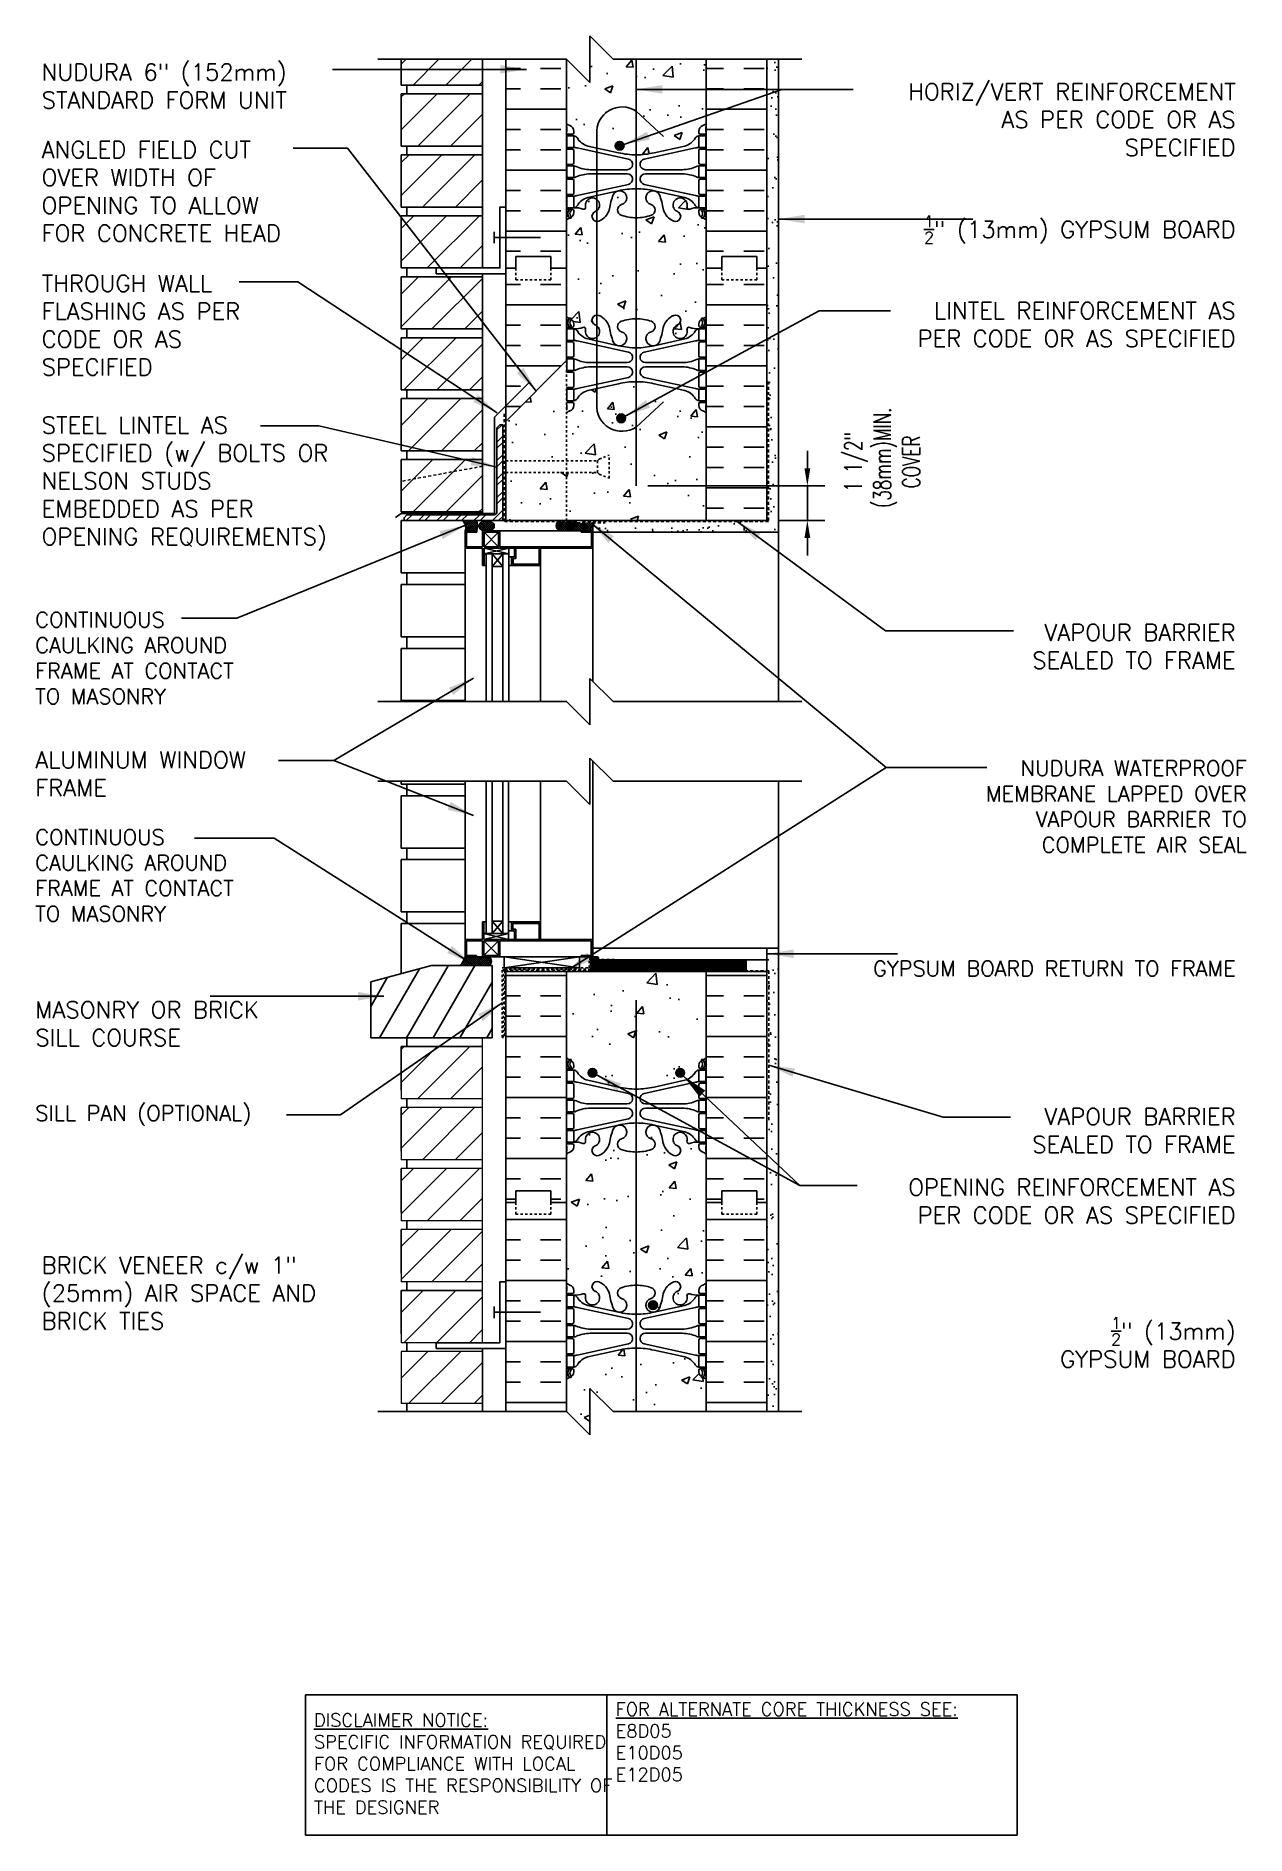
# Model space of a CAD drawing. Header units: inches. Extents: x 2869.3 to 2921.4, y 432.9 to 510.3.
import ezdxf

# ---------------------------------------------------------------- set-up
doc = ezdxf.new("R2010")
doc.units = ezdxf.units.IN
doc.header["$LTSCALE"] = 0.5
doc.header["$MEASUREMENT"] = 0
doc.linetypes.add('DASHED2', pattern=[0.375, 0.25, -0.125])
doc.linetypes.add('HIDDEN2', pattern=[0.1875, 0.125, -0.0625])
doc.layers.get('0').update_dxf_attribs({"linetype": 'CONTINUOUS'})
doc.layers.get('Defpoints').update_dxf_attribs({"linetype": 'CONTINUOUS'})
for name, color, linetype in [('HATCH', 12, 'CONTINUOUS'), ('Hidden2', 12, 'HIDDEN2'), ('LINE18', 9, 'CONTINUOUS'), ('line25', 2, 'CONTINUOUS'), ('LINE50', 5, 'CONTINUOUS'), ('LINE65', 3, 'CONTINUOUS'), ('LINE9', 9, 'CONTINUOUS'), ('TEXT', 4, 'CONTINUOUS'), ('Web_Edge', 9, 'CONTINUOUS')]:
    doc.layers.add(name, color=color, linetype=linetype)
doc.styles.add('DIM', font='romans.shx', dxfattribs={"width": 0.7})
doc.styles.get("Standard").update_dxf_attribs({"font": 'romans.shx'})
doc.dimstyles.new('ext_12', dxfattribs={"dimscale": 12, "dimtxt": 0.09375, "dimasz": 0.09375, "dimexe": 0.09375, "dimexo": 0.0625, "dimgap": 0.0625, "dimtad": 1, "dimdec": 1, "dimzin": 3, "dimdsep": 46, "dimlunit": 4, "dimtxsty": 'DIM', "dimcen": 0.09, "dimdle": 0.09375, "dimclrt": 4, "dimadec": 0, "dimazin": 0, "dimtfac": 1, "dimtdec": 1, "dimtmove": 2, "dimatfit": 3, "dimfxl": 1, "dimfrac": 2, "dimtolj": 1, "dimtzin": 0, "dimarcsym": 0})
doc.dimstyles.new('ext_8', dxfattribs={"dimscale": 8, "dimtxt": 0.09375, "dimasz": 0.09375, "dimexe": 0.09375, "dimexo": 0.0625, "dimgap": 0.0625, "dimtad": 1, "dimdec": 1, "dimzin": 3, "dimdsep": 46, "dimlunit": 4, "dimtxsty": 'DIM', "dimcen": 0.09, "dimdle": 0.09375, "dimclrt": 4, "dimadec": 0, "dimazin": 0, "dimtfac": 1, "dimtdec": 1, "dimtmove": 2, "dimatfit": 3, "dimfxl": 1, "dimfrac": 2, "dimtolj": 1, "dimtzin": 0, "dimarcsym": 0})
pattern_1 = [(37.5, (64.8911, 3.5397), (-0.03149668, 0.96341188), [0, -0.76, 0, -0.85, 0, -0.8125]), (7.5, (64.8911, 3.5397), (0.88488835, 1.41107303), [0, -0.41, 0, -0.685, 0, -0.2625]), (327.5, (64.2761, 3.5397), (1.55707093, 0.00282953), [0, -0.25, 0, -0.9, 0, -1.175]), (317.5, (64.2761, 3.5397), (1.5030633, 0.4388378), [0, -0.125, 0, -0.59, 0, -0.675])]

msp = doc.modelspace()

# ---------------------------------------------------------------- texts
at = {"layer": 'TEXT'}
for s, insert, char_height, width, attachment_point in [('NUDURA 6" (152mm) STANDARD FORM UNIT ', (2869.517, 508.17), 0.72, 16.55925, 4), ('\\A1;HORIZ/VERT REINFORCEMENT AS PER CODE OR AS SPECIFIED', (2920.93, 506.728), 0.72, 16.55925, 6), ('ANGLED FIELD CUT OVER WIDTH OF OPENING TO ALLOW FOR CONCRETE HEAD', (2869.517, 503.633), 0.72, 12.43891, 4), ('\\A1;{\\H0.7x;\\S1/2;}" (13mm) GYPSUM BOARD', (2920.93, 501.996), 0.72, 14.86021, 6), ('THROUGH WALL FLASHING AS PER CODE OR AS SPECIFIED', (2869.517, 497.875), 0.72, 10.53123, 4), ('\\A1;LINTEL REINFORCEMENT AS PER CODE OR AS SPECIFIED', (2920.93, 497.901), 0.72, 16.55925, 6), ('STEEL LINTEL AS SPECIFIED (w/ BOLTS OR NELSON STUDS EMBEDDED AS PER OPENING REQUIREMENTS)', (2869.517, 491.053), 0.72, 13.66637, 4), ('{\\H0.9167x;CONTINUOUS CAULKING AROUND FRAME AT CONTACT TO MASONRY}', (2869.243, 483.548), 0.72, 10.53123, 4), ('VAPOUR BARRIER SEALED TO FRAME', (2920.93, 484.047), 0.72, 10.53123, 6), ('ALUMINUM WINDOW\\PFRAME', (2869.243, 478.562), 0.72, 10.53123, 4), ('{\\H0.9167x;NUDURA WATERPROOF MEMBRANE LAPPED OVER VAPOUR BARRIER TO COMPLETE AIR SEAL }', (2921.401, 477.153), 0.72, 15.16348, 6), ('{\\H0.9167x;CONTINUOUS CAULKING AROUND FRAME AT CONTACT TO MASONRY}', (2869.243, 474.186), 0.72, 10.53123, 4), ('{\\H0.9167x;GYPSUM BOARD RETURN TO FRAME}', (2920.93, 470.178), 0.72, 15.16348, 6), ('MASONRY OR BRICK SILL COURSE', (2869.243, 467.804), 0.72, 10.53123, 4), ('{\\H0.9167x;SILL PAN (OPTIONAL)}', (2869.243, 463.843), 0.72, 10.53123, 4), ('VAPOUR BARRIER SEALED TO FRAME', (2920.93, 463.204), 0.72, 10.53123, 6), ('OPENING REINFORCEMENT AS PER CODE OR AS SPECIFIED', (2920.93, 460.161), 0.72, 16.39183, 6), ('BRICK VENEER c/w 1" (25mm) AIR SPACE AND BRICK TIES', (2869.517, 456.205), 0.72, 14.07459, 4), ('\\A1;{\\H0.7x;\\S1/2;}" (13mm) GYPSUM BOARD', (2920.93, 454.084), 0.72, 9.78074, 6), ('{\\LFOR ALTERNATE CORE THICKNESS SEE:\\P}E8D05\\PE10D05\\PE12D05', (2894.232, 436.887), 0.5625, 23.33295, 4), ('{\\LDISCLAIMER NOTICE:}\\PSPECIFIC INFORMATION REQUIRED FOR COMPLIANCE WITH LOCAL CODES IS THE RESPONSIBILITY OF THE DESIGNER', (2881.24, 435.947), 0.5625, 14.00235, 4)]:
    msp.add_mtext(s, dxfattribs=dict(at, insert=insert, char_height=char_height, width=width, attachment_point=attachment_point))

# ---------------------------------------------------------------- blocks, each defined once
blk = doc.blocks.new('*D4')
at = {"layer": 'Defpoints', "color": 0, "transparency": 16777216}
for p in [(2895.114, 490.964), (2902.485, 490.964), (2900.746, 489.464)]:
    blk.add_point(p, dxfattribs=at)
at = {"layer": 'TEXT', "color": 0, "lineweight": -2, "transparency": 16777216}
for p, q in [((2902.485, 491.714), (2902.485, 492.464)), ((2895.614, 490.964), (2903.235, 490.964)), ((2902.485, 489.464), (2902.485, 490.964)), ((2901.246, 489.464), (2903.235, 489.464)), ((2902.485, 488.714), (2902.485, 487.964))]:
    blk.add_line(p, q, dxfattribs=at)
at = {"layer": 'TEXT', "color": 0, "transparency": 16777216}
for points in [[(2902.36, 491.714), (2902.61, 491.714), (2902.485, 490.964)], [(2902.36, 488.714), (2902.61, 488.714), (2902.485, 489.464)]]:
    blk.add_solid(points, dxfattribs=at)
at = {"layer": 'TEXT', "color": 4, "transparency": 16777216, "insert": (2905.709, 491.988), "char_height": 0.75, "attachment_point": 5, "rotation": 90, "style": 'DIM'}
blk.add_mtext('\\A1;1 1/2" \\P (38mm)MIN. \\PCOVER', dxfattribs=at)

# ---------------------------------------------------------------- dimensions: what is measured, and where the dimension line sits
at = {"layer": 'TEXT'}
dim = msp.add_linear_dim(base=(2902.485, 490.964), p1=(2900.746, 489.464), p2=(2895.114, 490.964), angle=90, text='<> \\P (38mm)MIN. \\PCOVER', dimstyle='ext_8', dxfattribs=at)
dim.commit()
dim.dimension.update_dxf_attribs({"geometry": '*D4', "text_midpoint": (2905.709, 491.988), "dimtype": 160})

# ---------------------------------------------------------------- hatches: boundary and pattern name
h = msp.add_hatch()
h.set_pattern_fill('AR-SAND', color=256, scale=25)
h.paths.add_polyline_path([(2901.246, 471.058), (2900.746, 471.058), (2900.746, 470.058), (2900.746, 453.817), (2900.746, 451.105), (2901.246, 451.105)])
at = {"layer": 'HATCH'}
h = msp.add_hatch(dxfattribs=at)
h.set_pattern_fill('AR-CONC', color=256, scale=0.5)
h.set_pattern_definition([(50, (0, 0), (3.586301, -0.3137607), [0.375, -4.125]), (355, (0, 0), (-0.6937567, 3.7609607), [0.3, -3.3]), (100.45144, (0.299, -0.026), (2.8925442, 3.4472), [0.318701, -3.5057106]), (46.1842, (0, 1), (5.3362067, -0.8275964), [0.5625, -6.1875]), (96.63564, (0.4447, 0.931), (4.67331, 4.870593), [0.478052, -5.258569]), (351.18416, (0, 1), (4.67331, 4.870593), [0.45, -4.95]), (21, (0.5, 0.75), (2.9845353, -2.0130945), [0.375, -4.125]), (326, (0.5, 0.75), (1.2165767, 3.62575), [0.3, -3.3]), (71.45144, (0.7487, 0.5822), (4.201112, 1.6126558), [0.318701, -3.5057106]), (37.5, (0, 0), (0.0607993, 1.66446927), [0, -3.26, 0, -3.35, 0, -3.3125]), (7.5, (0, 0), (1.3153477, 1.9720586), [0, -1.91, 0, -3.185, 0, -1.2625]), (327.5, (-1.115, 0), (2.6691122, -0.11277436), [0, -1.25, 0, -3.9, 0, -5.175]), (317.5, (-1.615, 0), (2.9159308, 0.500525), [0, -1.625, 0, -2.59, 0, -3.675])])
h.paths.add_polyline_path([(2897.873, 452.947), (2897.921, 452.947), (2897.921, 453.017), (2897.816, 453.017, -0.188973), (2897.66, 453.112, 0.196323), (2897.211, 453.458), (2895.889, 453.748, 0.057795), (2895.121, 453.837, 0.057795), (2894.353, 453.748), (2893.031, 453.458, 0.196323), (2892.582, 453.112, -0.188973), (2892.426, 453.017), (2892.321, 453.017), (2892.321, 452.947), (2892.368, 452.947, -0.414214), (2892.431, 452.884), (2892.431, 452.817, -0.249069), (2892.321, 452.61), (2892.321, 452.568), (2892.231, 452.568, 0.064398), (2892.121, 452.502), (2892.121, 451.105), (2893.121, 450.105), (2893.121, 452.105), (2894.121, 451.105), (2898.121, 451.105), (2898.121, 452.502, 0.064398), (2898.011, 452.568), (2897.921, 452.568), (2897.921, 452.61, -0.249069), (2897.811, 452.817), (2897.811, 452.884, -0.414214)])
h.paths.add_polyline_path([(2898.121, 462.194, 0.082415), (2897.977, 462.273, -0.317837), (2897.811, 462.509), (2897.811, 462.577, -0.414214), (2897.873, 462.639), (2897.921, 462.639), (2897.921, 462.709), (2897.816, 462.709, 0.10046), (2897.422, 462.652, -0.601435), (2897.302, 462.757, 2.182095), (2896.892, 462.544, -1), (2896.729, 462.135, -0.24438), (2896.281, 462.656, 0.053157), (2896.115, 463.27, 1.553132), (2895.756, 462.846, -0.735593), (2895.769, 462.388, -0.082755), (2895.121, 462.28, -0.082755), (2894.472, 462.388, -0.735593), (2894.485, 462.846, 1.553132), (2894.127, 463.27, 0.053157), (2893.961, 462.656, -0.24438), (2893.512, 462.135, -1), (2893.349, 462.544, 2.182095), (2892.939, 462.757, -0.601435), (2892.819, 462.652, 0.10046), (2892.426, 462.709), (2892.321, 462.709), (2892.321, 462.639), (2892.368, 462.639, -0.414214), (2892.431, 462.577), (2892.431, 462.509, -0.317837), (2892.264, 462.273, 0.082415), (2892.121, 462.194), (2892.121, 456.631, 0.082415), (2892.264, 456.552, -0.317837), (2892.431, 456.317), (2892.431, 456.249, -0.414214), (2892.368, 456.187), (2892.321, 456.187), (2892.321, 456.117), (2892.426, 456.117, 0.10046), (2892.819, 456.174, -0.601435), (2892.939, 456.069, 2.182095), (2893.349, 456.282, -1), (2893.512, 456.69, -0.24438), (2893.961, 456.17, 0.053157), (2894.127, 455.556, 1.553132), (2894.485, 455.98, -0.735593), (2894.472, 456.438, -0.082755), (2895.121, 456.546, -0.082755), (2895.769, 456.438, -0.735593), (2895.756, 455.98, 1.553132), (2896.115, 455.556, 0.053157), (2896.281, 456.17, -0.24438), (2896.729, 456.69, -1), (2896.892, 456.282, 2.182095), (2897.302, 456.069, -0.601435), (2897.422, 456.174, 0.10046), (2897.816, 456.117), (2897.921, 456.117), (2897.921, 456.187), (2897.873, 456.187, -0.414214), (2897.811, 456.249), (2897.811, 456.317, -0.317837), (2897.977, 456.552, 0.082415), (2898.121, 456.631)])
h.paths.add_polyline_path([(2898.121, 470.058), (2892.121, 470.058), (2892.121, 466.324, 0.064398), (2892.231, 466.258), (2892.321, 466.258), (2892.321, 466.216, -0.249069), (2892.431, 466.009), (2892.431, 465.942, -0.414214), (2892.368, 465.879), (2892.321, 465.879), (2892.321, 465.809), (2892.426, 465.809, -0.188973), (2892.582, 465.714, 0.196323), (2893.031, 465.368), (2894.353, 465.077, 0.057795), (2895.121, 464.988, 0.057795), (2895.889, 465.077), (2897.211, 465.368, 0.196323), (2897.66, 465.714, -0.188973), (2897.816, 465.809), (2897.921, 465.809), (2897.921, 465.879), (2897.873, 465.879, -0.414214), (2897.811, 465.942), (2897.811, 466.009, -0.249069), (2897.921, 466.216), (2897.921, 466.258), (2898.011, 466.258, 0.064398), (2898.121, 466.324)])
h.paths.add_polyline_path([(2898.121, 494.109, 0.082415), (2897.977, 494.188, -0.317837), (2897.811, 494.424), (2897.811, 494.491, -0.414214), (2897.873, 494.554), (2897.921, 494.554), (2897.921, 494.624), (2897.816, 494.624, -0.188973), (2897.66, 494.718, 0.196323), (2897.211, 495.065), (2895.889, 495.355, 0.057795), (2895.121, 495.444, 0.057795), (2894.353, 495.355), (2893.031, 495.065, 0.196323), (2892.582, 494.718, -0.188973), (2892.426, 494.624), (2892.321, 494.624), (2892.321, 494.554), (2892.368, 494.554, -0.414214), (2892.431, 494.491), (2892.431, 494.424, -0.317837), (2892.264, 494.188, 0.082415), (2892.121, 494.109), (2892.121, 492.035), (2893.449, 492.035), (2893.522, 492.108), (2893.949, 492.285), (2893.949, 491.285), (2893.522, 491.462), (2893.449, 491.535), (2892.121, 491.535), (2892.121, 489.464), (2898.121, 489.464)])
h.paths.add_polyline_path([(2892.121, 494.109), (2892.121, 496.353), (2889.496, 493.723), (2889.496, 492.035), (2892.121, 492.035)])
h.paths.add_polyline_path([(2892.121, 491.535), (2889.496, 491.535), (2889.496, 489.464), (2892.121, 489.464)])
h.paths.add_polyline_path([(2898.121, 500.327), (2898.121, 502.416, 0.064398), (2898.011, 502.482), (2897.921, 502.482), (2897.921, 502.524, -0.249069), (2897.811, 502.731), (2897.811, 502.799, -0.414214), (2897.873, 502.861), (2897.921, 502.861), (2897.921, 502.931), (2897.816, 502.931, 0.10046), (2897.422, 502.874, -0.601435), (2897.302, 502.979, 2.182095), (2896.892, 502.766, -1), (2896.729, 502.358, -0.24438), (2896.281, 502.878, 0.053157), (2896.115, 503.492, 1.553132), (2895.756, 503.068, -0.735593), (2895.769, 502.61, -0.082755), (2895.121, 502.502, -0.082755), (2894.472, 502.61, -0.735593), (2894.485, 503.068, 1.553132), (2894.127, 503.492, 0.053157), (2893.961, 502.878, -0.24438), (2893.512, 502.358, -1), (2893.349, 502.766, 2.182095), (2892.939, 502.979, -0.601435), (2892.819, 502.874, 0.10046), (2892.426, 502.931), (2892.321, 502.931), (2892.321, 502.861), (2892.368, 502.861, -0.414214), (2892.431, 502.799), (2892.431, 502.731, -0.249069), (2892.321, 502.524), (2892.321, 502.482), (2892.231, 502.482, 0.064398), (2892.121, 502.416), (2892.121, 500.327), (2892.121, 498.238, 0.064398), (2892.231, 498.172), (2892.321, 498.172), (2892.321, 498.131, -0.249069), (2892.431, 497.924), (2892.431, 497.856, -0.414214), (2892.368, 497.794), (2892.321, 497.794), (2892.321, 497.724), (2892.426, 497.724, 0.10046), (2892.819, 497.781, -0.601435), (2892.939, 497.676, 2.182095), (2893.349, 497.889, -1), (2893.512, 498.297, -0.24438), (2893.961, 497.777, 0.053157), (2894.127, 497.162, 1.553132), (2894.485, 497.587, -0.735593), (2894.472, 498.045, -0.082755), (2895.121, 498.153, -0.082755), (2895.769, 498.045, -0.735593), (2895.756, 497.587, 1.553132), (2896.115, 497.162, 0.053157), (2896.281, 497.777, -0.24438), (2896.729, 498.297, -1), (2896.892, 497.889, 2.182095), (2897.302, 497.676, -0.601435), (2897.422, 497.781, 0.10046), (2897.816, 497.724), (2897.921, 497.724), (2897.921, 497.794), (2897.873, 497.794, -0.414214), (2897.811, 497.856), (2897.811, 497.924, -0.249069), (2897.921, 498.131), (2897.921, 498.172), (2898.011, 498.172, 0.064398), (2898.121, 498.238)])
h.paths.add_polyline_path([(2898.121, 506.546), (2898.121, 509.327), (2894.121, 509.327), (2893.121, 510.327), (2893.121, 508.327), (2892.121, 509.327), (2892.121, 506.546, 0.082415), (2892.264, 506.467, -0.317837), (2892.431, 506.231), (2892.431, 506.164, -0.414214), (2892.368, 506.101), (2892.321, 506.101), (2892.321, 506.031), (2892.426, 506.031, -0.188973), (2892.582, 505.936, 0.196323), (2893.031, 505.59), (2894.353, 505.3, 0.057795), (2895.121, 505.211, 0.057795), (2895.889, 505.3), (2897.211, 505.59, 0.196323), (2897.66, 505.936, -0.188973), (2897.816, 506.031), (2897.921, 506.031), (2897.921, 506.101), (2897.873, 506.101, -0.414214), (2897.811, 506.164), (2897.811, 506.231, -0.317837), (2897.977, 506.467, 0.082415)])
h = msp.add_hatch(dxfattribs=at)
h.set_pattern_fill('ANSI31', color=256, scale=8, style=0)
h.paths.add_polyline_path([(2888.496, 509.327), (2884.996, 509.327), (2884.996, 508.214), (2888.496, 508.214)])
h.paths.add_polyline_path([(2888.496, 491.804), (2884.996, 491.156), (2884.996, 489.839), (2888.496, 489.839)])
h.paths.add_polyline_path([(2888.496, 492.089), (2884.996, 492.089), (2884.996, 491.156), (2888.496, 491.804)])
h.paths.add_polyline_path([(2888.496, 494.714), (2884.996, 494.714), (2884.996, 492.464), (2888.496, 492.464)])
h.paths.add_polyline_path([(2888.496, 497.339), (2884.996, 497.339), (2884.996, 495.089), (2888.496, 495.089)])
h.paths.add_polyline_path([(2888.496, 499.964), (2884.996, 499.964), (2884.996, 497.714), (2888.496, 497.714)])
h.paths.add_polyline_path([(2888.496, 502.589), (2884.996, 502.589), (2884.996, 500.339), (2888.496, 500.339)])
h.paths.add_polyline_path([(2888.496, 505.214), (2884.996, 505.214), (2884.996, 502.964), (2888.496, 502.964)])
h.paths.add_polyline_path([(2888.496, 507.839), (2884.996, 507.839), (2884.996, 505.589), (2888.496, 505.589)])
h.paths.add_polyline_path([(2888.496, 466.821), (2884.996, 466.821), (2884.996, 464.571), (2888.496, 464.571)])
h.paths.add_polyline_path([(2888.496, 464.196), (2885.01, 464.196), (2884.996, 464.181), (2884.996, 461.946), (2888.496, 461.946)])
h.paths.add_polyline_path([(2888.496, 461.571), (2884.996, 461.571), (2884.996, 459.321), (2888.496, 459.321)])
h.paths.add_polyline_path([(2888.496, 458.946), (2884.996, 458.946), (2884.996, 456.696), (2888.496, 456.696)])
h.paths.add_polyline_path([(2888.496, 456.321), (2884.996, 456.321), (2884.996, 454.071), (2888.496, 454.071)])
h.paths.add_polyline_path([(2888.496, 453.696), (2884.996, 453.696), (2884.996, 451.446), (2888.496, 451.446)])
h = msp.add_hatch(dxfattribs=at)
h.set_pattern_fill('INSUL', color=256, scale=7, style=0)
h.set_pattern_definition([(0, (0, -2.0704), (0, 2.625), []), (0, (0, -1.1954), (0, 2.625), [0.875, -0.875]), (0, (0, -0.3204), (0, 2.625), [0.875, -0.875])])
h.paths.add_polyline_path([(2892.121, 506.239, -0.268005), (2892.131, 506.221), (2892.131, 506.407), (2892.131, 506.407, 0.26617), (2892.121, 506.425), (2892.121, 509.327), (2889.496, 509.327), (2889.496, 500.327), (2889.933, 500.327), (2889.933, 500.827), (2891.433, 500.827), (2891.433, 500.331), (2891.75, 500.331), (2891.871, 500.327), (2892.121, 500.327)])
h.paths.add_polyline_path([(2900.746, 509.327), (2898.121, 509.327), (2898.121, 506.39, -0.268005), (2898.111, 506.407), (2898.111, 506.221), (2898.111, 506.221, 0.267096), (2898.121, 506.204), (2898.121, 500.327), (2898.371, 500.327), (2898.808, 500.327), (2898.808, 500.827), (2900.308, 500.827), (2900.308, 500.327), (2900.746, 500.327)])
h = msp.add_hatch(dxfattribs=at)
h.set_pattern_fill('AR-SAND', color=256, scale=0.5, style=0)
h.set_pattern_definition(pattern_1)
h.paths.add_polyline_path([(2901.246, 509.327), (2900.746, 509.327), (2900.746, 506.308), (2901.246, 506.308)])
h.paths.add_polyline_path([(2901.246, 506.308), (2900.746, 506.308), (2900.746, 500.622), (2901.246, 500.622)])
h.paths.add_polyline_path([(2901.246, 500.622), (2900.746, 500.622), (2900.746, 500.327), (2900.746, 497.124), (2901.246, 497.396)])
h.paths.add_polyline_path([(2901.246, 497.396), (2900.746, 497.124), (2900.746, 491.098), (2900.746, 489.598), (2901.246, 489.598)])
h = msp.add_hatch(dxfattribs=at)
h.set_pattern_fill('INSUL', color=256, scale=7)
h.paths.add_polyline_path([(2892.121, 500.327), (2891.871, 500.327), (2891.433, 500.327), (2891.433, 499.827), (2889.933, 499.827), (2889.933, 500.327), (2889.496, 500.327), (2889.496, 500.089), (2889.496, 493.723), (2892.121, 496.353)])
h.paths.add_polyline_path([(2900.746, 500.327), (2900.308, 500.327), (2900.308, 499.827), (2898.808, 499.827), (2898.808, 500.327), (2898.371, 500.327), (2898.121, 500.327), (2898.121, 494.416, -0.268005), (2898.111, 494.434), (2898.111, 494.248), (2898.111, 494.248, 0.267445), (2898.121, 494.23), (2898.121, 489.464), (2900.746, 489.464)])
h = msp.add_hatch(dxfattribs=at)
h.set_pattern_fill('ANSI32', color=256, scale=1.5, style=0)
h.set_pattern_definition([(45, (2974.73014, 335.0301), (-0.3977476, 0.3977476), []), (45, (2974.9953, 335.0301), (-0.3977476, 0.3977476), [])])
h.paths.add_polyline_path([(2889.371, 489.464), (2889.371, 493.589), (2889.246, 493.589), (2889.121, 493.464), (2889.121, 489.839, -0.414214), (2888.996, 489.714), (2885.246, 489.714), (2885.121, 489.589), (2885.121, 489.464)])
h = msp.add_hatch(dxfattribs=at)
h.set_pattern_fill('ANSI37', color=256, scale=0.5)
h.set_pattern_definition([(45, (64.057907, 3.53969), (-0.0441941738, 0.0441941738), []), (135, (64.057907, 3.53969), (-0.0441941738, -0.0441941738), [])])
h.paths.add_polyline_path([(2888.848, 489.408), (2888.511, 489.408, 0.912387), (2888.513, 489.046), (2888.848, 489.046, 0.868026)])
h.paths.add_polyline_path([(2893.307, 489.368), (2892.564, 489.368, -0.414214), (2892.534, 489.398), (2892.534, 489.401, 0.414214), (2892.504, 489.431), (2891.759, 489.431, 0.594546), (2891.819, 489.026), (2892.75, 489.026), (2893.25, 489.026, -0.162291)])
h.paths.add_polyline_path([(2888.25, 489.464), (2887.635, 489.464, -0.310601), (2887.75, 489.026), (2888.25, 489.026, 0.132277)])
h = msp.add_hatch(dxfattribs=at)
h.set_pattern_fill('AR-SAND', color=256, scale=0.5, style=0)
h.set_pattern_definition(pattern_1)
h.paths.add_polyline_path([(2894.86, 489.464), (2894.86, 489.339), (2893.309, 489.339, 0.222695), (2893.25, 489.089), (2893.25, 488.964), (2900.361, 488.964), (2899.757, 489.275), (2899.393, 489.464)])
h = msp.add_hatch(dxfattribs=at)
h.set_pattern_fill('AR-SAND', color=256, scale=0.5, style=0)
h.set_pattern_definition(pattern_1)
h.paths.add_polyline_path([(2899.393, 489.464), (2899.757, 489.275), (2900.361, 488.964), (2901.246, 488.964), (2901.246, 489.464)])
h = msp.add_hatch(dxfattribs=at)
h.set_pattern_fill('AR-SAND', color=256, scale=0.5)
h.set_pattern_definition([(37.5, (0, 0), (-0.03149668, 0.96341188), [0, -0.76, 0, -0.85, 0, -0.8125]), (7.5, (0, 0), (0.88488835, 1.41107303), [0, -0.41, 0, -0.685, 0, -0.2625]), (327.5, (-0.615, 0), (1.55707093, 0.00282953), [0, -0.25, 0, -0.9, 0, -1.175]), (317.5, (-0.615, 0), (1.5030633, 0.4388378), [0, -0.125, 0, -0.59, 0, -0.675])])
h.paths.add_polyline_path([(2901.246, 471.058), (2900.746, 471.058), (2900.746, 470.058), (2900.746, 453.817), (2900.746, 451.105), (2901.246, 451.105)])
h = msp.add_hatch(dxfattribs=at)
h.set_pattern_fill('ANSI31', color=256, scale=8, angle=15, style=0)
h.set_pattern_definition([(60, (2780.3081, 317.4861), (-0.8660254, 0.5), [])])
h.paths.add_polyline_path([(2888.913, 470.308), (2886.27, 470.3), (2883.69, 469.608), (2883.69, 467.196), (2888.913, 467.196)])
h = msp.add_hatch(dxfattribs=at)
h.set_pattern_fill('ANSI37', color=256, scale=0.5)
h.set_pattern_definition([(45, (64.05791, 3.53969), (-0.0441941738, 0.0441941738), []), (135, (64.05791, 3.53969), (-0.0441941738, -0.0441941738), [])])
edge = h.paths.add_edge_path()
edge.add_line((2888.737, 470.683), (2887.746, 470.683))
edge.add_line((2887.746, 470.683), (2887.746, 470.714))
edge.add_arc((2887.095, 470.81), 0.658, 310.17859, 351.58435, ccw=False)
edge.add_line((2887.519, 470.308), (2888.737, 470.308))
edge.add_arc((2888.695, 470.495), 0.192, 282.69398, 437.30602)
h = msp.add_hatch(dxfattribs=at)
h.set_pattern_fill('INSUL', color=256, scale=7, style=0)
h.paths.add_polyline_path([(2900.746, 470.317), (2899.246, 470.317), (2898.121, 470.317), (2898.121, 462.502, -0.268005), (2898.111, 462.519), (2898.111, 462.333), (2898.111, 462.333, 0.267376), (2898.121, 462.316), (2898.121, 460.105), (2898.808, 460.105), (2898.808, 460.605), (2900.308, 460.605), (2900.308, 460.105), (2900.746, 460.105)])
h.paths.add_polyline_path([(2892.121, 470.317), (2889.496, 470.317), (2889.496, 460.105), (2889.933, 460.105), (2889.933, 460.605), (2891.433, 460.605), (2891.433, 460.105), (2892.121, 460.105), (2892.121, 462.35, -0.268005), (2892.131, 462.333), (2892.131, 462.519), (2892.131, 462.519, 0.267318), (2892.121, 462.536)])
h = msp.add_hatch(dxfattribs=at)
h.set_pattern_fill('ANSI37', color=256, scale=0.25)
h.set_pattern_definition([(45, (64.380382, 3.53969), (-0.0220970869, 0.0220970869), []), (135, (64.380382, 3.53969), (-0.0220970869, -0.0220970869), [])])
h.paths.add_polyline_path([(2893.441, 470.677), (2893.188, 470.677, 0.765833), (2893.157, 470.574), (2893.472, 470.574, 0.765833)])
h.paths.add_polyline_path([(2893.354, 470.621, -1), (2893.272, 470.621, -1)], flags=16)
h = msp.add_hatch(dxfattribs=at)
h.set_pattern_fill('INSUL', color=256, scale=7, style=0)
h.paths.add_polyline_path([(2892.121, 453.817), (2892.121, 456.324, -0.268005), (2892.131, 456.307), (2892.131, 456.493), (2892.131, 456.493, 0.267617), (2892.121, 456.51), (2892.121, 460.105), (2891.433, 460.105), (2891.433, 459.605), (2889.933, 459.605), (2889.933, 460.105), (2889.496, 460.105), (2889.496, 453.817), (2889.496, 451.105), (2892.121, 451.105)])
h.paths.add_polyline_path([(2900.746, 460.105), (2900.308, 460.105), (2900.308, 459.605), (2898.808, 459.605), (2898.808, 460.105), (2898.121, 460.105), (2898.121, 456.475, -0.268005), (2898.111, 456.493), (2898.111, 456.307), (2898.111, 456.307, 0.265853), (2898.121, 456.289), (2898.121, 453.817), (2898.121, 451.105), (2900.746, 451.105), (2900.746, 453.817)])
at = {"layer": 'LINE65'}
for points in [[(2894.59, 505.601, 1), (2894.215, 505.601, 1)], [(2894.657, 493.867, 1), (2894.282, 493.867, 1)], [(2893.423, 465.691, 1), (2893.048, 465.691, 1)], [(2897.193, 465.691, 1), (2896.818, 465.691, 1)], [(2896.027, 455.686, 1), (2895.652, 455.686, 1)]]:
    msp.add_hatch(color=256, dxfattribs=at).paths.add_polyline_path(points)

# ---------------------------------------------------------------- linework, layer by layer
at = {"layer": 'HATCH'}
for p, q in [((2898.102, 504.345), (2898.102, 504.345)), ((2897.206, 503.369), (2897.206, 503.369)), ((2891.433, 500.331), (2891.75, 500.331)), ((2888.511, 489.408), (2888.848, 489.408)), ((2888.848, 489.046), (2888.513, 489.046)), ((2888.246, 470.683), (2888.496, 470.683)), ((2889.429, 470.683), (2892.668, 470.207)), ((2892.668, 470.683), (2889.429, 470.207)), ((2899.847, 470.527), (2893.183, 470.527)), ((2899.847, 470.495), (2893.183, 470.495)), ((2899.847, 470.464), (2893.183, 470.464)), ((2899.847, 470.433), (2893.183, 470.433)), ((2899.847, 470.402), (2893.183, 470.402)), ((2899.847, 470.37), (2893.183, 470.37)), ((2899.847, 470.339), (2893.183, 470.339)), ((2893.183, 470.308), (2899.847, 470.308)), ((2899.847, 470.277), (2893.183, 470.277)), ((2899.847, 470.245), (2893.183, 470.245)), ((2899.847, 470.214), (2893.183, 470.214)), ((2899.847, 470.183), (2893.183, 470.183)), ((2899.847, 470.152), (2893.183, 470.152)), ((2899.847, 470.12), (2893.183, 470.12)), ((2899.847, 470.089), (2893.183, 470.089)), ((2884.996, 464.181), (2885.01, 464.196))]:
    msp.add_line(p, q, dxfattribs=at)
at = {"layer": 'HATCH', "linetype": 'HIDDEN2'}
msp.add_line((2892.121, 496.353), (2892.121, 489.464), dxfattribs=at)
at = {"layer": 'HATCH', "color": 6, "linetype": 'DASHED2'}
for p, q in [((2889.433, 489.431), (2889.433, 494.107)), ((2892.504, 489.431), (2889.433, 489.431)), ((2892.534, 489.398), (2892.534, 489.401)), ((2892.564, 489.368), (2893.774, 489.368)), ((2893.167, 470.104), (2893.167, 470.574)), ((2893.167, 470.574), (2894.167, 470.574)), ((2889.464, 470.104), (2893.167, 470.104)), ((2889.464, 470.104), (2889.464, 467.209)), ((2900.821, 470.082), (2892.183, 470.082)), ((2900.821, 470.082), (2900.821, 463.638))]:
    msp.add_line(p, q, dxfattribs=at)
msp.add_lwpolyline([(2900.808, 495.449), (2900.808, 489.431), (2892.772, 489.431)], dxfattribs=at)
at = {"layer": 'HATCH'}
for centre, radius, start, end in [((2887.374, 489.161), 0.399, 340.22867, 49.24807), ((2887.438, 489.245), 0.841, 344.92962, 15.07038), ((2888.529, 489.227), 0.182, 95.07684, 264.92316), ((2888.822, 489.227), 0.183, 278.08236, 81.91764), ((2891.899, 489.245), 0.233, 110.06284, 249.93716), ((2893.792, 489.111), 0.549, 140.05086, 188.9397), ((2887.095, 470.81), 0.658, 310.17859, 351.58269), ((2888.695, 470.495), 0.192, 282.69398, 77.30602)]:
    msp.add_arc(centre, radius, start, end, dxfattribs=at)
at = {"layer": 'HATCH', "color": 6, "linetype": 'DASHED2'}
for centre, start, end in [((2892.504, 489.401), 0, 90), ((2892.564, 489.398), 180, 270)]:
    msp.add_arc(centre, 0.03, start, end, dxfattribs=at)
at = {"layer": 'Hidden2'}
msp.add_lwpolyline([(2889.399, 467.207), (2889.337, 467.207), (2889.337, 470.207), (2893.087, 470.207), (2893.087, 470.582), (2893.149, 470.582), (2893.149, 470.145), (2889.399, 470.145), (2889.399, 467.207)], dxfattribs=at)
at = {"layer": 'LINE18', "linetype": 'HIDDEN2'}
for p, q in [((2889.496, 492.035), (2893.449, 492.035)), ((2893.449, 492.035), (2893.522, 492.108)), ((2893.449, 491.535), (2893.449, 492.035)), ((2893.522, 492.108), (2893.949, 492.285)), ((2893.949, 491.285), (2893.949, 492.285)), ((2889.496, 491.535), (2893.449, 491.535)), ((2893.449, 491.535), (2893.522, 491.462)), ((2893.522, 491.462), (2893.949, 491.285))]:
    msp.add_line(p, q, dxfattribs=at)
at = {"layer": 'LINE18'}
for p, q in [((2893.949, 492.285), (2893.949, 492.285)), ((2893.949, 491.285), (2893.949, 491.285)), ((2888.25, 488.964), (2888.25, 489.026)), ((2892.125, 489.464), (2894.86, 489.464)), ((2892.75, 488.964), (2892.75, 489.026)), ((2901.246, 488.964), (2893.25, 488.964)), ((2889.404, 471.37), (2891.387, 471.37)), ((2888.246, 470.745), (2888.246, 470.683)), ((2892.746, 470.745), (2892.746, 470.683))]:
    msp.add_line(p, q, dxfattribs=at)
at = {"layer": 'LINE18', "color": 2, "lineweight": 0}
for p, q in [((2888.496, 464.571), (2888.496, 467.196)), ((2888.496, 466.821), (2884.996, 466.821)), ((2884.996, 466.821), (2884.996, 464.571)), ((2885.246, 466.821), (2888.496, 466.821)), ((2888.496, 464.571), (2884.996, 464.571)), ((2888.496, 464.196), (2884.996, 464.196)), ((2884.996, 464.196), (2884.996, 461.946)), ((2888.496, 461.946), (2888.496, 464.571)), ((2888.496, 461.946), (2884.996, 461.946)), ((2888.496, 454.071), (2888.496, 461.946)), ((2888.496, 461.571), (2884.996, 461.571)), ((2884.996, 461.571), (2884.996, 459.321)), ((2888.496, 459.321), (2884.996, 459.321)), ((2888.496, 458.946), (2884.996, 458.946)), ((2884.996, 458.946), (2884.996, 456.696)), ((2888.496, 456.696), (2884.996, 456.696)), ((2888.496, 456.321), (2884.996, 456.321)), ((2884.996, 456.321), (2884.996, 454.071)), ((2885.246, 456.321), (2888.496, 456.321)), ((2888.496, 454.071), (2884.996, 454.071)), ((2888.496, 453.696), (2884.996, 453.696)), ((2884.996, 453.696), (2884.996, 451.446)), ((2888.496, 451.446), (2884.996, 451.446))]:
    msp.add_line(p, q, dxfattribs=at)
at = {"layer": 'LINE18', "flags": 128}
for points in [[(2888.25, 489.026), (2887.75, 489.026), (2887.75, 488.276), (2888.5, 488.276), (2888.5, 487.526)], [(2888.25, 488.964), (2887.812, 488.964), (2887.812, 488.339)], [(2888.5, 489.026), (2892.75, 489.026)], [(2888.5, 489.026), (2888.5, 488.339)], [(2888.5, 489.026), (2888.563, 489.026)], [(2888.723, 489.026), (2888.563, 489.026)], [(2888.563, 488.339), (2888.563, 488.964)], [(2888.723, 488.964), (2888.563, 488.964)], [(2888.723, 488.964), (2888.723, 489.026)], [(2888.723, 488.964), (2889.027, 488.964)], [(2889.027, 489.026), (2889.187, 489.026)], [(2889.027, 488.964), (2889.027, 489.026)], [(2889.027, 488.964), (2889.187, 488.964)], [(2889.25, 489.026), (2889.187, 489.026)], [(2889.187, 488.339), (2889.187, 488.964)], [(2889.25, 488.339), (2889.25, 489.026)], [(2892.75, 489.026), (2893.25, 489.026), (2893.25, 488.276)], [(2892.75, 488.964), (2893.188, 488.964), (2893.188, 488.339)], [(2888.5, 488.339), (2887.812, 488.339)], [(2888.723, 488.339), (2888.563, 488.339)], [(2888.563, 487.526), (2888.563, 488.276)], [(2888.723, 488.276), (2888.563, 488.276)], [(2888.563, 487.526), (2888.563, 488.026), (2888.662, 488.026), (2888.662, 487.526), (2888.563, 487.526)], [(2888.662, 488.026), (2888.662, 481.671)], [(2888.662, 488.026), (2888.912, 488.026)], [(2888.723, 488.339), (2889.027, 488.339)], [(2888.723, 488.276), (2888.723, 488.339)], [(2888.723, 488.276), (2889.027, 488.276)], [(2888.912, 488.026), (2888.912, 487.488), (2889.375, 487.488), (2889.375, 488.026), (2888.912, 488.026)], [(2889.027, 488.276), (2889.027, 488.339)], [(2889.027, 488.339), (2889.187, 488.339)], [(2893.25, 488.276), (2889.027, 488.276)], [(2893.188, 488.339), (2889.25, 488.339)], [(2889.375, 488.026), (2889.625, 488.026)], [(2889.625, 488.026), (2889.625, 488.276)], [(2889.625, 488.026), (2889.625, 481.671)], [(2891, 488.276), (2891, 487.526), (2889.75, 487.526), (2889.75, 487.901), (2889.875, 487.901)], [(2890.938, 488.276), (2890.938, 487.589), (2889.812, 487.589), (2889.812, 487.839), (2889.937, 487.839)], [(2889.875, 488.276), (2889.875, 487.901)], [(2889.937, 487.839), (2889.937, 488.276)], [(2888.5, 487.526), (2888.563, 487.526)], [(2889.75, 487.901), (2889.625, 487.901)], [(2889.75, 487.526), (2889.625, 487.526)], [(2888.658, 471.683), (2888.658, 478.243)], [(2889.621, 471.683), (2889.621, 478.243)], [(2888.246, 470.683), (2887.746, 470.683), (2887.746, 471.433), (2888.496, 471.433), (2888.496, 472.183)], [(2888.496, 472.183), (2888.558, 472.183)], [(2888.558, 472.183), (2888.558, 471.683), (2888.658, 471.683), (2888.658, 472.183), (2888.558, 472.183)], [(2888.558, 472.183), (2888.558, 471.433)], [(2888.658, 471.683), (2888.908, 471.683)], [(2888.908, 471.683), (2888.908, 472.221), (2889.371, 472.221), (2889.371, 471.683), (2888.908, 471.683)], [(2889.371, 471.683), (2889.621, 471.683)], [(2889.746, 472.183), (2889.621, 472.183)], [(2889.746, 471.808), (2889.621, 471.808)], [(2889.621, 471.683), (2889.621, 471.433)], [(2890.996, 471.433), (2890.996, 472.183), (2889.746, 472.183), (2889.746, 471.808), (2889.871, 471.808)], [(2890.933, 471.433), (2890.933, 472.121), (2889.808, 472.12), (2889.808, 471.87), (2889.933, 471.87)], [(2889.871, 471.433), (2889.871, 471.808)], [(2889.933, 471.87), (2889.933, 471.433)], [(2888.496, 471.37), (2887.808, 471.37)], [(2888.246, 470.745), (2887.808, 470.745), (2887.808, 471.37)], [(2888.496, 470.683), (2888.496, 471.37)], [(2888.718, 471.433), (2888.558, 471.433)], [(2888.558, 471.37), (2888.558, 470.745)], [(2888.718, 471.37), (2888.558, 471.37)], [(2888.718, 471.433), (2889.023, 471.433)], [(2888.718, 471.433), (2888.718, 471.37)], [(2888.718, 471.37), (2889.023, 471.37)], [(2893.246, 471.433), (2889.023, 471.433)], [(2889.023, 471.433), (2889.023, 471.37)], [(2889.023, 471.37), (2889.183, 471.37)], [(2889.183, 471.37), (2889.183, 470.745)], [(2893.183, 471.37), (2889.245, 471.37)], [(2889.245, 471.37), (2889.245, 470.683)], [(2892.746, 470.683), (2893.246, 470.683), (2893.246, 471.433)], [(2892.746, 470.745), (2893.183, 470.745), (2893.183, 471.37)], [(2888.496, 470.683), (2892.746, 470.683)], [(2888.496, 470.683), (2888.558, 470.683)], [(2888.718, 470.745), (2888.558, 470.745)], [(2888.718, 470.683), (2888.558, 470.683)], [(2888.718, 470.745), (2889.023, 470.745)], [(2888.718, 470.745), (2888.718, 470.683)], [(2889.023, 470.745), (2889.183, 470.745)], [(2889.023, 470.745), (2889.023, 470.683)], [(2889.023, 470.683), (2889.183, 470.683)], [(2889.245, 470.683), (2889.183, 470.683)]]:
    msp.add_lwpolyline(points, dxfattribs=at)
at = {"layer": 'line25'}
for p, q in [((2884.996, 508.214), (2884.996, 509.327)), ((2888.496, 500.339), (2888.496, 509.327)), ((2892.121, 509.327), (2892.121, 500.327)), ((2898.121, 500.327), (2898.121, 509.327)), ((2884.996, 508.214), (2888.496, 508.214)), ((2885.246, 507.839), (2885.246, 508.214)), ((2884.996, 507.839), (2888.496, 507.839)), ((2884.996, 505.589), (2884.996, 507.839)), ((2884.996, 505.589), (2888.496, 505.589)), ((2884.996, 505.214), (2888.496, 505.214)), ((2884.996, 502.964), (2884.996, 505.214)), ((2885.246, 505.214), (2885.246, 505.589)), ((2884.996, 502.964), (2888.496, 502.964)), ((2885.246, 502.589), (2885.246, 502.964)), ((2884.996, 502.589), (2888.496, 502.589)), ((2884.996, 500.339), (2884.996, 502.589)), ((2884.996, 500.339), (2888.496, 500.339)), ((2884.996, 499.964), (2888.496, 499.964)), ((2884.996, 497.714), (2884.996, 499.964)), ((2885.246, 499.964), (2885.246, 500.339)), ((2888.496, 499.964), (2888.496, 500.089)), ((2888.496, 489.764), (2888.496, 499.964)), ((2892.121, 500.327), (2892.121, 496.353)), ((2898.121, 489.464), (2898.121, 500.327)), ((2884.996, 497.714), (2888.496, 497.714)), ((2884.996, 497.339), (2888.496, 497.339)), ((2884.996, 495.089), (2884.996, 497.339)), ((2885.246, 497.339), (2885.246, 497.714)), ((2889.496, 493.723), (2892.121, 496.353)), ((2884.996, 495.089), (2888.496, 495.089)), ((2885.246, 494.714), (2885.246, 495.089)), ((2884.996, 494.714), (2888.496, 494.714)), ((2884.996, 492.464), (2884.996, 494.714)), ((2889.496, 493.723), (2889.496, 489.464)), ((2884.996, 492.464), (2888.496, 492.464)), ((2884.996, 489.839), (2884.996, 492.089)), ((2884.996, 492.089), (2888.496, 492.089)), ((2885.246, 492.089), (2885.246, 492.464)), ((2884.996, 489.839), (2888.496, 489.839)), ((2885.246, 489.764), (2885.246, 489.839)), ((2900.746, 489.464), (2889.496, 489.464)), ((2886.301, 470.308), (2883.69, 469.608)), ((2886.301, 470.308), (2888.913, 470.308)), ((2888.913, 467.196), (2888.913, 470.308)), ((2883.69, 469.608), (2883.69, 467.196)), ((2900.746, 470.058), (2889.496, 470.058)), ((2892.121, 470.058), (2892.121, 451.105)), ((2898.121, 453.817), (2898.121, 470.058)), ((2883.69, 467.196), (2888.913, 467.196)), ((2885.246, 466.821), (2885.246, 467.196)), ((2884.996, 466.821), (2888.496, 466.821)), ((2884.996, 464.946), (2884.996, 466.821)), ((2884.996, 462.321), (2884.996, 464.196)), ((2885.246, 464.196), (2885.246, 464.571)), ((2885.246, 461.571), (2885.246, 461.946)), ((2884.996, 459.696), (2884.996, 461.571)), ((2885.246, 458.946), (2885.246, 459.321)), ((2884.996, 457.071), (2884.996, 458.946)), ((2884.996, 456.321), (2888.496, 456.321)), ((2884.996, 454.446), (2884.996, 456.321)), ((2885.246, 456.321), (2885.246, 456.696)), ((2885.246, 453.696), (2885.246, 454.071)), ((2888.496, 453.821), (2888.496, 453.696)), ((2888.496, 453.696), (2888.496, 451.105)), ((2892.121, 453.817), (2892.121, 451.105)), ((2898.121, 451.105), (2898.121, 453.817)), ((2885.246, 451.105), (2885.246, 451.446))]:
    msp.add_line(p, q, dxfattribs=at)
at = {"layer": 'line25', "color": 12}
for p, q in [((2884.996, 487.214), (2884.996, 489.464)), ((2884.996, 489.464), (2885.246, 489.464)), ((2901.246, 488.964), (2901.246, 481.671)), ((2884.996, 487.214), (2887.75, 487.214)), ((2885.246, 486.714), (2885.246, 487.214)), ((2884.996, 484.464), (2884.996, 486.714)), ((2884.996, 486.714), (2887.75, 486.714)), ((2884.996, 484.464), (2887.75, 484.464)), ((2885.246, 483.964), (2885.246, 484.464)), ((2884.996, 481.714), (2884.996, 483.964)), ((2884.996, 483.964), (2887.75, 483.964)), ((2884.996, 481.714), (2887.75, 481.714)), ((2885.246, 481.671), (2885.246, 481.714)), ((2884.996, 478.118), (2884.996, 478.243)), ((2884.996, 478.118), (2887.746, 478.118)), ((2885.246, 477.618), (2885.246, 478.118)), ((2885.246, 477.618), (2885.246, 478.118)), ((2901.246, 471.058), (2901.246, 478.243)), ((2884.996, 475.368), (2884.996, 477.618)), ((2884.996, 477.618), (2887.746, 477.618)), ((2884.996, 475.368), (2887.746, 475.368)), ((2884.996, 472.618), (2884.996, 474.868)), ((2884.996, 474.868), (2887.746, 474.868)), ((2885.246, 474.868), (2885.246, 475.368)), ((2885.246, 474.868), (2885.246, 475.368)), ((2884.996, 472.618), (2887.746, 472.618)), ((2885.246, 472.118), (2885.246, 472.618)), ((2885.246, 472.118), (2885.246, 472.618)), ((2884.996, 469.958), (2884.996, 472.118)), ((2884.996, 472.118), (2887.746, 472.118))]:
    msp.add_line(p, q, dxfattribs=at)
at = {"layer": 'line25', "color": 12, "flags": 128}
for points in [[(2888.563, 488.964), (2889.187, 488.339)], [(2888.563, 488.339), (2889.187, 488.964)], [(2887.75, 488.339), (2887.75, 481.671)], [(2888.563, 488.026), (2889.625, 488.276)], [(2888.563, 488.276), (2889.625, 488.026)], [(2888.912, 488.026), (2888.912, 481.671)], [(2888.912, 487.488), (2889.375, 488.026)], [(2888.912, 488.026), (2889.375, 487.488)], [(2889.375, 488.026), (2889.375, 481.671)], [(2893.25, 488.276), (2893.25, 482.542)], [(2891, 487.526), (2891, 481.671)], [(2893.246, 471.433), (2893.246, 479.118)], [(2887.746, 471.442), (2887.746, 478.243)], [(2888.908, 471.683), (2888.908, 478.243)], [(2889.371, 471.683), (2889.371, 478.243)], [(2890.996, 472.183), (2890.996, 478.243)], [(2888.558, 471.683), (2889.621, 471.433)], [(2888.558, 471.433), (2889.621, 471.683)], [(2888.908, 472.221), (2889.371, 471.683)], [(2888.908, 471.683), (2889.371, 472.221)], [(2888.558, 470.745), (2889.183, 471.37)], [(2888.558, 471.37), (2889.183, 470.745)]]:
    msp.add_lwpolyline(points, dxfattribs=at)
at = {"layer": 'LINE50'}
for p, q in [((2889.496, 500.327), (2889.496, 509.327)), ((2900.746, 500.327), (2900.746, 509.327)), ((2891.433, 500.827), (2889.933, 500.827)), ((2889.933, 500.827), (2889.933, 500.327)), ((2889.933, 500.327), (2889.933, 500.827)), ((2889.933, 500.827), (2891.433, 500.827)), ((2891.433, 500.327), (2891.433, 500.827)), ((2891.433, 500.827), (2891.433, 500.327)), ((2898.808, 500.327), (2898.808, 500.827)), ((2898.808, 500.827), (2900.308, 500.827)), ((2900.308, 500.827), (2898.808, 500.827)), ((2898.808, 500.827), (2898.808, 500.327)), ((2900.308, 500.827), (2900.308, 500.327)), ((2900.308, 500.327), (2900.308, 500.827)), ((2889.933, 500.327), (2889.496, 500.327)), ((2889.496, 493.723), (2889.496, 500.327)), ((2889.496, 500.327), (2889.933, 500.327)), ((2891.871, 500.327), (2891.433, 500.327)), ((2891.433, 500.327), (2891.871, 500.327)), ((2892.121, 500.327), (2891.871, 500.327)), ((2891.871, 500.327), (2892.121, 500.327)), ((2898.121, 500.327), (2898.371, 500.327)), ((2898.371, 500.327), (2898.121, 500.327)), ((2898.371, 500.327), (2898.808, 500.327)), ((2898.808, 500.327), (2898.371, 500.327)), ((2900.308, 500.327), (2900.746, 500.327)), ((2900.746, 500.327), (2900.308, 500.327)), ((2900.746, 489.464), (2900.746, 500.327)), ((2889.496, 453.817), (2889.496, 470.058)), ((2900.746, 453.817), (2900.746, 470.058)), ((2889.933, 460.105), (2889.496, 460.105)), ((2889.496, 460.105), (2889.933, 460.105)), ((2891.433, 460.605), (2889.933, 460.605)), ((2889.933, 460.605), (2889.933, 460.105)), ((2889.933, 460.105), (2889.933, 460.605)), ((2889.933, 460.605), (2891.433, 460.605)), ((2891.433, 460.105), (2891.433, 460.605)), ((2891.433, 460.605), (2891.433, 460.105)), ((2892.121, 460.105), (2891.433, 460.105)), ((2891.433, 460.105), (2892.121, 460.105)), ((2898.121, 460.105), (2898.808, 460.105)), ((2898.808, 460.105), (2898.121, 460.105)), ((2898.808, 460.105), (2898.808, 460.605)), ((2898.808, 460.605), (2900.308, 460.605)), ((2900.308, 460.605), (2898.808, 460.605)), ((2898.808, 460.605), (2898.808, 460.105)), ((2900.308, 460.605), (2900.308, 460.105)), ((2900.308, 460.105), (2900.308, 460.605)), ((2900.308, 460.105), (2900.746, 460.105)), ((2900.746, 460.105), (2900.308, 460.105)), ((2889.496, 451.105), (2889.496, 453.817)), ((2900.746, 451.105), (2900.746, 453.817))]:
    msp.add_line(p, q, dxfattribs=at)
at = {"layer": 'LINE65'}
for p, q in [((2895.114, 509.327), (2895.114, 490.964)), ((2895.114, 468.817), (2895.114, 451.105))]:
    msp.add_line(p, q, dxfattribs=at)
msp.add_lwpolyline([(2896.293, 494.575), (2895.113, 493.491, -0.623194), (2893.415, 494.481), (2893.415, 506.101, -0.623194), (2895.113, 507.091), (2896.293, 506.007)], format="xyb", dxfattribs=at)
for centre in [(2894.402, 505.601), (2894.47, 493.867), (2893.236, 465.691), (2897.006, 465.691), (2895.839, 455.686)]:
    msp.add_circle(centre, 0.188, dxfattribs=at)
at = {"layer": 'LINE9'}
for p, q in [((2893.121, 508.327), (2893.121, 510.327)), ((2893.121, 510.327), (2894.121, 509.327)), ((2892.121, 509.327), (2883.996, 509.327)), ((2893.121, 508.327), (2892.121, 509.327)), ((2902.246, 509.327), (2894.121, 509.327)), ((2901.246, 509.327), (2901.246, 488.964)), ((2893.121, 480.671), (2893.121, 482.671)), ((2893.121, 482.671), (2894.121, 481.671)), ((2892.121, 481.671), (2883.996, 481.671)), ((2893.121, 480.671), (2892.121, 481.671)), ((2902.246, 481.671), (2894.121, 481.671)), ((2893.121, 477.243), (2893.121, 479.243)), ((2893.121, 479.243), (2894.121, 478.243)), ((2892.121, 478.243), (2883.996, 478.243)), ((2893.121, 477.243), (2892.121, 478.243)), ((2902.246, 478.243), (2894.121, 478.243)), ((2901.246, 471.058), (2893.246, 471.058)), ((2900.746, 471.058), (2900.746, 470.058)), ((2901.246, 471.058), (2901.246, 451.105)), ((2889.429, 470.683), (2889.429, 470.207)), ((2892.668, 470.683), (2889.429, 470.683)), ((2892.668, 470.207), (2889.429, 470.207)), ((2892.668, 470.683), (2892.668, 470.207)), ((2899.847, 470.558), (2893.183, 470.558)), ((2893.183, 470.558), (2893.183, 470.058)), ((2893.188, 470.677), (2893.441, 470.677)), ((2893.441, 470.565), (2893.188, 470.565)), ((2899.847, 470.058), (2899.847, 470.558)), ((2899.847, 470.558), (2900.746, 470.558)), ((2893.121, 450.105), (2893.121, 452.105)), ((2893.121, 452.105), (2894.121, 451.105)), ((2892.121, 451.105), (2883.996, 451.105)), ((2893.121, 450.105), (2892.121, 451.105)), ((2902.246, 451.105), (2894.121, 451.105))]:
    msp.add_line(p, q, dxfattribs=at)
at = {"layer": 'LINE9', "linetype": 'Continuous'}
for p, q in [((2888.996, 501.651), (2888.996, 501.901)), ((2888.996, 501.651), (2888.996, 501.401)), ((2888.996, 501.651), (2890.996, 501.651)), ((2888.996, 455.383), (2888.996, 455.633)), ((2888.996, 455.383), (2888.996, 455.133)), ((2888.996, 455.383), (2890.996, 455.383))]:
    msp.add_line(p, q, dxfattribs=at)
at = {"layer": 'LINE9', "linetype": 'DASHED2', "ltscale": 0.15}
for p, q in [((2889.933, 499.827), (2889.933, 500.327)), ((2889.933, 500.327), (2889.933, 500.327)), ((2891.433, 499.827), (2889.933, 499.827)), ((2891.433, 500.327), (2891.433, 500.327)), ((2891.433, 500.327), (2891.433, 499.827)), ((2889.933, 459.605), (2889.933, 460.105)), ((2891.433, 460.105), (2891.433, 459.605)), ((2898.808, 460.105), (2898.808, 459.605)), ((2900.308, 459.605), (2900.308, 460.105)), ((2891.433, 459.605), (2889.933, 459.605)), ((2898.808, 459.605), (2900.308, 459.605))]:
    msp.add_line(p, q, dxfattribs=at)
at = {"layer": 'LINE9', "linetype": 'DASHED2'}
msp.add_line((2888.496, 491.804), (2884.996, 491.156), dxfattribs=at)
at = {"layer": 'LINE9'}
for points in [[(2886.496, 500.089), (2889.496, 500.089), (2889.496, 502.964), (2889.246, 502.964), (2889.246, 500.339), (2886.496, 500.339)], [(2886.496, 453.821), (2889.496, 453.821), (2889.496, 456.696), (2889.246, 456.696), (2889.246, 454.071), (2886.496, 454.071)]]:
    msp.add_lwpolyline(points, close=True, dxfattribs=at)
at = {"layer": 'LINE9', "linetype": 'DASHED2', "ltscale": 0.15}
msp.add_lwpolyline([(2900.308, 500.327), (2900.308, 500.327), (2900.308, 499.827), (2898.808, 499.827), (2898.808, 500.327), (2898.808, 500.327)], dxfattribs=at)
at = {"layer": 'LINE9'}
msp.add_lwpolyline([(2884.746, 489.597), (2884.989, 489.764), (2889.013, 489.764), (2889.013, 493.914), (2890.496, 495.397)], dxfattribs=at)
at = {"layer": 'LINE9', "color": 9}
msp.add_lwpolyline([(2889.371, 493.589), (2889.246, 493.589), (2889.121, 493.464), (2889.121, 489.839, -0.414214), (2888.996, 489.714), (2885.246, 489.714), (2885.121, 489.589), (2885.121, 489.464), (2889.371, 489.464)], format="xyb", close=True, dxfattribs=at)
at = {"layer": 'LINE9'}
msp.add_circle((2893.313, 470.621), 0.041, dxfattribs=at)
for centre, start, end in [((2893.186, 470.621), 88.36498, 271.63502), ((2893.442, 470.621), 268.36498, 91.63502)]:
    msp.add_arc(centre, 0.0558, start, end, dxfattribs=at)
at = {"layer": 'TEXT'}
for points in [[(2885.168, 457.326, 0, 0.36, 0), (2884.088, 457.326, 0, 0, 0), (2882.092, 457.326, 0, 0, 0)], [(2901.162, 454.646, 0, 0.36, 0), (2902.242, 454.646, 0, 0, 0), (2914.766, 454.646, 0, 0, 0)]]:
    msp.add_lwpolyline(points, format="xyseb", dxfattribs=at)
msp.add_lwpolyline([(2880.873, 438.913), (2893.856, 438.913), (2893.856, 432.875), (2880.873, 432.875)], close=True, dxfattribs=at)
msp.add_lwpolyline([(2893.856, 438.913), (2911.517, 438.913), (2911.517, 432.875), (2893.856, 432.875)], dxfattribs=at)
at = {"layer": 'Web_Edge'}
for p, q in [((2892.121, 506.101), (2892.368, 506.101)), ((2892.131, 506.221), (2892.131, 506.407)), ((2892.231, 506.031), (2892.231, 506.101)), ((2892.321, 506.031), (2892.321, 506.101)), ((2892.431, 506.231), (2892.431, 506.164)), ((2897.811, 506.231), (2897.811, 506.164)), ((2898.121, 506.101), (2897.873, 506.101)), ((2897.921, 506.031), (2897.921, 506.101)), ((2898.011, 506.031), (2898.011, 506.101)), ((2898.111, 506.221), (2898.111, 506.407)), ((2892.121, 505.461), (2892.368, 505.461)), ((2892.231, 505.461), (2892.231, 505.531)), ((2892.321, 505.461), (2892.321, 505.531)), ((2892.431, 504.864), (2892.431, 505.399)), ((2892.57, 505.507), (2894.781, 505.026)), ((2893.031, 505.59), (2894.353, 505.3)), ((2897.672, 505.507), (2895.46, 505.026)), ((2897.211, 505.59), (2895.889, 505.3)), ((2897.811, 504.864), (2897.811, 505.399)), ((2898.121, 505.461), (2897.873, 505.461)), ((2897.921, 505.461), (2897.921, 505.531)), ((2898.011, 505.461), (2898.011, 505.531)), ((2892.121, 504.801), (2892.368, 504.801)), ((2892.231, 504.731), (2892.231, 504.801)), ((2892.231, 504.161), (2892.231, 504.231)), ((2892.321, 504.731), (2892.321, 504.801)), ((2892.321, 504.161), (2892.321, 504.231)), ((2893.135, 504.571), (2894.732, 504.571)), ((2893.135, 504.391), (2894.732, 504.391)), ((2897.106, 504.571), (2895.51, 504.571)), ((2897.106, 504.391), (2895.51, 504.391)), ((2898.121, 504.801), (2897.873, 504.801)), ((2897.921, 504.731), (2897.921, 504.801)), ((2897.921, 504.161), (2897.921, 504.231)), ((2898.011, 504.731), (2898.011, 504.801)), ((2898.011, 504.161), (2898.011, 504.231)), ((2892.121, 504.161), (2892.368, 504.161)), ((2892.121, 503.501), (2892.368, 503.501)), ((2892.231, 503.431), (2892.231, 503.501)), ((2892.321, 503.431), (2892.321, 503.501)), ((2892.431, 503.564), (2892.431, 504.099)), ((2892.57, 503.455), (2894.781, 503.937)), ((2893.031, 503.372), (2894.353, 503.663)), ((2897.672, 503.455), (2895.46, 503.937)), ((2897.211, 503.372), (2895.889, 503.663)), ((2897.811, 503.564), (2897.811, 504.099)), ((2898.121, 504.161), (2897.873, 504.161)), ((2898.121, 503.501), (2897.873, 503.501)), ((2897.921, 503.431), (2897.921, 503.501)), ((2898.011, 503.431), (2898.011, 503.501)), ((2892.121, 502.861), (2892.368, 502.861)), ((2892.121, 502.761), (2892.163, 502.761)), ((2892.231, 502.861), (2892.231, 502.931)), ((2892.321, 502.861), (2892.321, 502.931)), ((2892.431, 502.731), (2892.431, 502.799)), ((2897.811, 502.731), (2897.811, 502.799)), ((2898.121, 502.861), (2897.873, 502.861)), ((2897.921, 502.861), (2897.921, 502.931)), ((2898.011, 502.861), (2898.011, 502.931)), ((2898.121, 502.761), (2898.079, 502.761)), ((2892.231, 502.482), (2892.321, 502.482)), ((2892.321, 502.482), (2892.321, 502.524)), ((2897.921, 502.482), (2897.921, 502.524)), ((2898.011, 502.482), (2897.921, 502.482)), ((2892.231, 498.172), (2892.321, 498.172)), ((2892.321, 498.172), (2892.321, 498.131)), ((2898.011, 498.172), (2897.921, 498.172)), ((2897.921, 498.172), (2897.921, 498.131)), ((2892.121, 497.894), (2892.163, 497.894)), ((2892.121, 497.794), (2892.368, 497.794)), ((2892.231, 497.794), (2892.231, 497.724)), ((2892.321, 497.794), (2892.321, 497.724)), ((2892.431, 497.924), (2892.431, 497.856)), ((2893.031, 497.283), (2894.353, 496.992)), ((2897.211, 497.283), (2895.889, 496.992)), ((2897.811, 497.924), (2897.811, 497.856)), ((2898.121, 497.794), (2897.873, 497.794)), ((2897.921, 497.794), (2897.921, 497.724)), ((2898.011, 497.794), (2898.011, 497.724)), ((2898.121, 497.894), (2898.079, 497.894)), ((2892.121, 497.154), (2892.368, 497.154)), ((2892.121, 496.494), (2892.368, 496.494)), ((2892.231, 497.224), (2892.231, 497.154)), ((2892.231, 496.494), (2892.231, 496.424)), ((2892.321, 497.224), (2892.321, 497.154)), ((2892.321, 496.494), (2892.321, 496.424)), ((2892.431, 497.091), (2892.431, 496.556)), ((2892.57, 497.2), (2894.781, 496.718)), ((2897.672, 497.2), (2895.46, 496.718)), ((2897.811, 497.091), (2897.811, 496.556)), ((2898.121, 497.154), (2897.873, 497.154)), ((2898.121, 496.494), (2897.873, 496.494)), ((2897.921, 497.224), (2897.921, 497.154)), ((2897.921, 496.494), (2897.921, 496.424)), ((2898.011, 497.224), (2898.011, 497.154)), ((2898.011, 496.494), (2898.011, 496.424)), ((2892.121, 495.854), (2892.368, 495.854)), ((2892.231, 495.924), (2892.231, 495.854)), ((2892.321, 495.924), (2892.321, 495.854)), ((2892.431, 495.791), (2892.431, 495.256)), ((2893.135, 496.264), (2894.732, 496.264)), ((2893.135, 496.084), (2894.732, 496.084)), ((2897.106, 496.264), (2895.51, 496.264)), ((2897.106, 496.084), (2895.51, 496.084)), ((2897.811, 495.791), (2897.811, 495.256)), ((2898.121, 495.854), (2897.873, 495.854)), ((2897.921, 495.924), (2897.921, 495.854)), ((2898.011, 495.924), (2898.011, 495.854)), ((2892.121, 495.194), (2892.368, 495.194)), ((2892.231, 495.194), (2892.231, 495.124)), ((2892.321, 495.194), (2892.321, 495.124)), ((2892.57, 495.147), (2894.781, 495.629)), ((2893.031, 495.065), (2894.353, 495.355)), ((2897.672, 495.147), (2895.46, 495.629)), ((2897.211, 495.065), (2895.889, 495.355)), ((2898.121, 495.194), (2897.873, 495.194)), ((2897.921, 495.194), (2897.921, 495.124)), ((2898.011, 495.194), (2898.011, 495.124)), ((2892.121, 494.554), (2892.368, 494.554)), ((2892.131, 494.434), (2892.131, 494.248)), ((2892.231, 494.624), (2892.231, 494.554)), ((2892.321, 494.624), (2892.321, 494.554)), ((2892.431, 494.424), (2892.431, 494.491)), ((2897.811, 494.424), (2897.811, 494.491)), ((2898.121, 494.554), (2897.873, 494.554)), ((2897.921, 494.624), (2897.921, 494.554)), ((2898.011, 494.624), (2898.011, 494.554)), ((2898.111, 494.434), (2898.111, 494.248)), ((2892.121, 465.979), (2892.163, 465.979)), ((2892.121, 465.879), (2892.368, 465.879)), ((2892.231, 466.258), (2892.321, 466.258)), ((2892.231, 465.879), (2892.231, 465.809)), ((2892.321, 466.258), (2892.321, 466.216)), ((2892.321, 465.879), (2892.321, 465.809)), ((2892.431, 466.009), (2892.431, 465.942)), ((2897.811, 466.009), (2897.811, 465.942)), ((2898.121, 465.879), (2897.873, 465.879)), ((2898.011, 466.258), (2897.921, 466.258)), ((2897.921, 466.258), (2897.921, 466.216)), ((2897.921, 465.879), (2897.921, 465.809)), ((2898.011, 465.879), (2898.011, 465.809)), ((2898.121, 465.979), (2898.079, 465.979)), ((2892.121, 465.239), (2892.368, 465.239)), ((2892.231, 465.309), (2892.231, 465.239)), ((2892.321, 465.309), (2892.321, 465.239)), ((2892.431, 465.177), (2892.431, 464.642)), ((2892.57, 465.285), (2894.781, 464.804)), ((2893.031, 465.368), (2894.353, 465.077)), ((2897.672, 465.285), (2895.46, 464.804)), ((2897.211, 465.368), (2895.889, 465.077)), ((2897.811, 465.177), (2897.811, 464.642)), ((2898.121, 465.239), (2897.873, 465.239)), ((2897.921, 465.309), (2897.921, 465.239)), ((2898.011, 465.309), (2898.011, 465.239)), ((2892.121, 464.579), (2892.368, 464.579)), ((2892.121, 463.939), (2892.368, 463.939)), ((2892.231, 464.579), (2892.231, 464.509)), ((2892.231, 464.009), (2892.231, 463.939)), ((2892.321, 464.579), (2892.321, 464.509)), ((2892.321, 464.009), (2892.321, 463.939)), ((2893.135, 464.349), (2894.732, 464.349)), ((2893.135, 464.169), (2894.732, 464.169)), ((2897.106, 464.349), (2895.51, 464.349)), ((2897.106, 464.169), (2895.51, 464.169)), ((2898.121, 464.579), (2897.873, 464.579)), ((2898.121, 463.939), (2897.873, 463.939)), ((2897.921, 464.579), (2897.921, 464.509)), ((2897.921, 464.009), (2897.921, 463.939)), ((2898.011, 464.579), (2898.011, 464.509)), ((2898.011, 464.009), (2898.011, 463.939)), ((2892.121, 463.279), (2892.368, 463.279)), ((2892.231, 463.279), (2892.231, 463.209)), ((2892.321, 463.279), (2892.321, 463.209)), ((2892.431, 463.877), (2892.431, 463.342)), ((2892.57, 463.233), (2894.781, 463.714)), ((2893.031, 463.15), (2894.353, 463.441)), ((2897.672, 463.233), (2895.46, 463.714)), ((2897.211, 463.15), (2895.889, 463.441)), ((2897.811, 463.877), (2897.811, 463.342)), ((2898.121, 463.279), (2897.873, 463.279)), ((2897.921, 463.279), (2897.921, 463.209)), ((2898.011, 463.279), (2898.011, 463.209)), ((2892.121, 462.639), (2892.368, 462.639)), ((2892.131, 462.519), (2892.131, 462.333)), ((2892.231, 462.709), (2892.231, 462.639)), ((2892.321, 462.709), (2892.321, 462.639)), ((2892.431, 462.509), (2892.431, 462.577)), ((2897.811, 462.509), (2897.811, 462.577)), ((2898.121, 462.639), (2897.873, 462.639)), ((2897.921, 462.709), (2897.921, 462.639)), ((2898.011, 462.709), (2898.011, 462.639)), ((2898.111, 462.519), (2898.111, 462.333)), ((2892.131, 456.307), (2892.131, 456.493)), ((2892.431, 456.317), (2892.431, 456.249)), ((2897.811, 456.317), (2897.811, 456.249)), ((2898.111, 456.307), (2898.111, 456.493)), ((2892.121, 456.187), (2892.368, 456.187)), ((2892.121, 455.547), (2892.368, 455.547)), ((2892.231, 456.117), (2892.231, 456.187)), ((2892.231, 455.547), (2892.231, 455.617)), ((2892.321, 456.117), (2892.321, 456.187)), ((2892.321, 455.547), (2892.321, 455.617)), ((2892.431, 454.949), (2892.431, 455.484)), ((2892.57, 455.593), (2894.781, 455.111)), ((2893.031, 455.676), (2894.353, 455.385)), ((2897.672, 455.593), (2895.46, 455.111)), ((2897.211, 455.676), (2895.889, 455.385)), ((2897.811, 454.949), (2897.811, 455.484)), ((2898.121, 456.187), (2897.873, 456.187)), ((2898.121, 455.547), (2897.873, 455.547)), ((2897.921, 456.117), (2897.921, 456.187)), ((2897.921, 455.547), (2897.921, 455.617)), ((2898.011, 456.117), (2898.011, 456.187)), ((2898.011, 455.547), (2898.011, 455.617)), ((2892.121, 454.887), (2892.368, 454.887)), ((2892.231, 454.817), (2892.231, 454.887)), ((2892.321, 454.817), (2892.321, 454.887)), ((2893.135, 454.657), (2894.732, 454.657)), ((2897.106, 454.657), (2895.51, 454.657)), ((2898.121, 454.887), (2897.873, 454.887)), ((2897.921, 454.817), (2897.921, 454.887)), ((2898.011, 454.817), (2898.011, 454.887)), ((2892.121, 454.247), (2892.368, 454.247)), ((2892.231, 454.247), (2892.231, 454.317)), ((2892.321, 454.247), (2892.321, 454.317)), ((2892.431, 453.649), (2892.431, 454.184)), ((2892.57, 453.54), (2894.781, 454.022)), ((2893.135, 454.477), (2894.732, 454.477)), ((2897.672, 453.54), (2895.46, 454.022)), ((2897.106, 454.477), (2895.51, 454.477)), ((2897.811, 453.649), (2897.811, 454.184)), ((2898.121, 454.247), (2897.873, 454.247)), ((2897.921, 454.247), (2897.921, 454.317)), ((2898.011, 454.247), (2898.011, 454.317)), ((2892.121, 453.587), (2892.368, 453.587)), ((2892.231, 453.517), (2892.231, 453.587)), ((2892.321, 453.517), (2892.321, 453.587)), ((2893.031, 453.458), (2894.353, 453.748)), ((2897.211, 453.458), (2895.889, 453.748)), ((2898.121, 453.587), (2897.873, 453.587)), ((2897.921, 453.517), (2897.921, 453.587)), ((2898.011, 453.517), (2898.011, 453.587)), ((2892.121, 452.947), (2892.368, 452.947)), ((2892.121, 452.847), (2892.163, 452.847)), ((2892.231, 452.947), (2892.231, 453.017)), ((2892.231, 452.568), (2892.321, 452.568)), ((2892.321, 452.947), (2892.321, 453.017)), ((2892.321, 452.568), (2892.321, 452.61)), ((2892.431, 452.817), (2892.431, 452.884)), ((2897.811, 452.817), (2897.811, 452.884)), ((2898.121, 452.947), (2897.873, 452.947)), ((2897.921, 452.947), (2897.921, 453.017)), ((2897.921, 452.568), (2897.921, 452.61)), ((2898.011, 452.568), (2897.921, 452.568)), ((2898.011, 452.947), (2898.011, 453.017)), ((2898.121, 452.847), (2898.079, 452.847))]:
    msp.add_line(p, q, dxfattribs=at)
for points in [[(2892.126, 506.031), (2892.426, 506.031), (2892.426, 505.531), (2892.126, 505.531)], [(2898.116, 506.031), (2897.816, 506.031), (2897.816, 505.531), (2898.116, 505.531)], [(2892.126, 504.731), (2892.426, 504.731), (2892.426, 504.231), (2892.126, 504.231)], [(2898.116, 504.731), (2897.816, 504.731), (2897.816, 504.231), (2898.116, 504.231)], [(2892.126, 503.431), (2892.426, 503.431), (2892.426, 502.931), (2892.126, 502.931)], [(2898.116, 503.431), (2897.816, 503.431), (2897.816, 502.931), (2898.116, 502.931)], [(2892.126, 497.224), (2892.426, 497.224), (2892.426, 497.724), (2892.126, 497.724)], [(2898.116, 497.224), (2897.816, 497.224), (2897.816, 497.724), (2898.116, 497.724)], [(2892.126, 495.924), (2892.426, 495.924), (2892.426, 496.424), (2892.126, 496.424)], [(2898.116, 495.924), (2897.816, 495.924), (2897.816, 496.424), (2898.116, 496.424)], [(2892.126, 494.624), (2892.426, 494.624), (2892.426, 495.124), (2892.126, 495.124)], [(2898.116, 494.624), (2897.816, 494.624), (2897.816, 495.124), (2898.116, 495.124)], [(2892.126, 465.309), (2892.426, 465.309), (2892.426, 465.809), (2892.126, 465.809)], [(2898.116, 465.309), (2897.816, 465.309), (2897.816, 465.809), (2898.116, 465.809)], [(2892.126, 464.009), (2892.426, 464.009), (2892.426, 464.509), (2892.126, 464.509)], [(2898.116, 464.009), (2897.816, 464.009), (2897.816, 464.509), (2898.116, 464.509)], [(2892.126, 462.709), (2892.426, 462.709), (2892.426, 463.209), (2892.126, 463.209)], [(2898.116, 462.709), (2897.816, 462.709), (2897.816, 463.209), (2898.116, 463.209)], [(2892.126, 456.117), (2892.426, 456.117), (2892.426, 455.617), (2892.126, 455.617)], [(2898.116, 456.117), (2897.816, 456.117), (2897.816, 455.617), (2898.116, 455.617)], [(2892.126, 454.817), (2892.426, 454.817), (2892.426, 454.317), (2892.126, 454.317)], [(2898.116, 454.817), (2897.816, 454.817), (2897.816, 454.317), (2898.116, 454.317)], [(2892.126, 453.517), (2892.426, 453.517), (2892.426, 453.017), (2892.126, 453.017)], [(2898.116, 453.517), (2897.816, 453.517), (2897.816, 453.017), (2898.116, 453.017)]]:
    msp.add_lwpolyline(points, close=True, dxfattribs=at)
for centre, radius, start, end in [((2892.431, 506.938), 0.5, 231.68334, 250.52878), ((2897.811, 506.938), 0.5, 289.47122, 308.31666), ((2892.431, 506.938), 0.6, 238.89067, 238.92705), ((2892.111, 506.407), 0.02, 360, 58.92705), ((2892.111, 506.221), 0.02, 299.98802, 360), ((2892.181, 506.231), 0.25, 0, 70.52878), ((2892.368, 506.164), 0.0625, 270, 0), ((2892.383, 505.785), 0.25, 37.27766, 80.0823), ((2893.23, 506.313), 0.75, 210.15498, 254.58381), ((2897.011, 506.313), 0.75, 285.41619, 329.84502), ((2897.859, 505.785), 0.25, 99.9177, 142.72234), ((2898.061, 506.231), 0.25, 109.47122, 180), ((2897.873, 506.164), 0.0625, 180, 270), ((2898.131, 506.407), 0.02, 121.07295, 180), ((2898.131, 506.221), 0.02, 180, 240.01198), ((2897.811, 506.938), 0.6, 301.07295, 301.10933), ((2892.368, 505.399), 0.0625, 0, 90), ((2892.335, 504.535), 1, 76.42909, 84.79907), ((2895.121, 508.567), 3.356, 256.76915, 270), ((2894.732, 504.801), 0.23, 270, 77.60551), ((2895.121, 508.567), 3.356, 270, 283.23085), ((2895.51, 504.801), 0.23, 102.39449, 270), ((2897.906, 504.535), 1, 95.20093, 103.57091), ((2897.873, 505.399), 0.0625, 90, 180), ((2892.368, 504.864), 0.0625, 270, 0), ((2892.422, 504.513), 0.219, 60.49375, 88.91995), ((2892.422, 504.513), 0.219, 60.49375, 88.91995), ((2892.422, 504.45), 0.219, 271.08005, 299.50625), ((2893.166, 506.171), 1.6, 246.56734, 268.92028), ((2893.166, 506.171), 1.6, 246.56734, 268.92028), ((2893.166, 502.792), 1.6, 91.07972, 113.43266), ((2894.732, 504.161), 0.23, 282.39449, 90), ((2895.51, 504.161), 0.23, 90, 257.60551), ((2897.076, 506.171), 1.6, 271.07972, 293.43266), ((2897.076, 506.171), 1.6, 271.07972, 293.43266), ((2897.076, 502.792), 1.6, 66.56734, 88.92028), ((2897.82, 504.513), 0.219, 91.08005, 119.50625), ((2897.82, 504.513), 0.219, 91.08005, 119.50625), ((2897.82, 504.45), 0.219, 240.49375, 268.91995), ((2897.873, 504.864), 0.0625, 180, 270), ((2892.368, 504.099), 0.0625, 0, 90), ((2892.368, 503.564), 0.0625, 270, 0), ((2892.335, 504.427), 1, 275.20093, 283.57091), ((2896.924, 502.408), 3, 158.80161, 170.97273), ((2894.402, 503.362), 0.305, 285.72535, 154.62183), ((2895.121, 500.396), 3.356, 90, 103.23085), ((2895.121, 500.396), 3.356, 76.76915, 90), ((2895.839, 503.362), 0.305, 25.37817, 254.27465), ((2893.318, 502.408), 3, 9.02727, 21.19839), ((2897.906, 504.427), 1, 256.42909, 264.79907), ((2897.873, 504.099), 0.0625, 90, 180), ((2897.873, 503.564), 0.0625, 180, 270), ((2892.163, 502.741), 0.02, 345.84593, 90), ((2892.424, 502.677), 0.25, 137.53913, 219.88549), ((2892.273, 502.815), 0.045, 317.53913, 137.53913), ((2892.424, 502.677), 0.16, 137.53913, 219.99992), ((2892.181, 502.731), 0.25, 289.47122, 360), ((2892.368, 502.799), 0.0625, 360, 90), ((2892.383, 503.178), 0.25, 279.9177, 322.72234), ((2892.482, 501.933), 1, 70.0933, 93.21213), ((2893.23, 502.649), 0.75, 105.41619, 149.84502), ((2892.851, 502.958), 0.09, 251.13486, 13.32049), ((2893.236, 503.049), 0.305, 291.80375, 193.32049), ((2893.431, 502.562), 0.22, 111.80375, 291.80375), ((2893.236, 503.049), 0.745, 291.80375, 346.73478), ((2894.55, 502.837), 0.24, 105.72535, 251.07704), ((2895.691, 502.837), 0.24, 288.92296, 74.27465), ((2897.006, 503.049), 0.745, 193.26522, 248.19625), ((2897.006, 503.049), 0.305, 346.67951, 248.19625), ((2896.811, 502.562), 0.22, 248.19625, 68.19625), ((2897.011, 502.649), 0.75, 30.15498, 74.58381), ((2897.39, 502.958), 0.09, 166.67951, 288.86514), ((2897.76, 501.933), 1, 86.78787, 109.9067), ((2897.859, 503.178), 0.25, 217.27766, 260.0823), ((2897.873, 502.799), 0.0625, 90, 180), ((2898.061, 502.731), 0.25, 180, 250.52878), ((2897.968, 502.815), 0.045, 42.46087, 222.46087), ((2897.817, 502.677), 0.16, 320.00008, 42.46087), ((2897.817, 502.677), 0.25, 320.11451, 42.46087), ((2898.079, 502.741), 0.02, 90, 194.15407), ((2892.431, 502.024), 0.6, 114.92523, 121.10933), ((2892.431, 502.024), 0.5, 109.47122, 128.31666), ((2892.169, 502.586), 0.02, 294.92523, 19.2084), ((2892.267, 502.546), 0.045, 218.552, 40.8121), ((2895.121, 504.502), 2, 251.07704, 270), ((2895.121, 504.502), 2, 270, 288.92296), ((2897.975, 502.546), 0.045, 139.1879, 321.448), ((2897.811, 502.024), 0.5, 51.68334, 70.52878), ((2898.072, 502.586), 0.02, 160.7916, 245.07477), ((2897.811, 502.024), 0.6, 58.89067, 65.07477), ((2892.431, 498.631), 0.5, 231.68334, 250.52878), ((2892.431, 498.631), 0.6, 238.89067, 245.07477), ((2892.424, 497.978), 0.25, 140.11451, 222.46087), ((2892.169, 498.068), 0.02, 340.7916, 65.07477), ((2892.267, 498.109), 0.045, 319.1879, 141.448), ((2892.181, 497.924), 0.25, 0, 70.52878), ((2892.424, 497.978), 0.16, 140.00008, 222.46087), ((2893.431, 498.093), 0.22, 68.19625, 248.19625), ((2893.236, 497.606), 0.745, 13.26522, 68.19625), ((2894.55, 497.818), 0.24, 108.92296, 254.27465), ((2895.121, 496.153), 2, 90, 108.92296), ((2895.121, 496.153), 2, 71.07704, 90), ((2895.691, 497.818), 0.24, 285.72535, 71.07704), ((2897.006, 497.606), 0.745, 111.80375, 166.73478), ((2896.811, 498.093), 0.22, 291.80375, 111.80375), ((2898.061, 497.924), 0.25, 109.47122, 180), ((2897.975, 498.109), 0.045, 38.552, 220.8121), ((2897.817, 497.978), 0.16, 317.53913, 39.99992), ((2897.811, 498.631), 0.5, 289.47122, 308.31666), ((2897.817, 497.978), 0.25, 317.53913, 39.88549), ((2898.072, 498.068), 0.02, 114.92523, 199.2084), ((2897.811, 498.631), 0.6, 294.92523, 301.10933), ((2892.163, 497.914), 0.02, 270, 14.15407), ((2892.273, 497.84), 0.045, 222.46087, 42.46087), ((2892.368, 497.856), 0.0625, 270, 0), ((2892.482, 498.722), 1, 266.78787, 289.9067), ((2892.383, 497.477), 0.25, 37.27766, 80.0823), ((2893.23, 498.006), 0.75, 210.15498, 254.58381), ((2892.851, 497.697), 0.09, 346.67951, 108.86514), ((2893.236, 497.606), 0.305, 166.67951, 68.19625), ((2896.924, 498.247), 3, 189.02727, 201.19839), ((2894.402, 497.293), 0.305, 205.37817, 74.27465), ((2895.839, 497.293), 0.305, 105.72535, 334.62183), ((2893.318, 498.247), 3, 338.80161, 350.97273), ((2897.006, 497.606), 0.305, 111.80375, 13.32049), ((2897.011, 498.006), 0.75, 285.41619, 329.84502), ((2897.39, 497.697), 0.09, 71.13486, 193.32049), ((2897.76, 498.722), 1, 250.0933, 273.21213), ((2897.859, 497.477), 0.25, 99.9177, 142.72234), ((2897.873, 497.856), 0.0625, 180, 270), ((2897.968, 497.84), 0.045, 137.53913, 317.53913), ((2898.079, 497.914), 0.02, 165.84593, 270), ((2892.368, 497.091), 0.0625, 0, 90), ((2892.368, 496.556), 0.0625, 270, 0), ((2892.335, 496.228), 1, 76.42909, 84.79907), ((2895.121, 500.259), 3.356, 256.76915, 270), ((2894.732, 496.494), 0.23, 270, 77.60551), ((2895.121, 500.259), 3.356, 270, 283.23085), ((2895.51, 496.494), 0.23, 102.39449, 270), ((2897.906, 496.228), 1, 95.20093, 103.57091), ((2897.873, 497.091), 0.0625, 90, 180), ((2897.873, 496.556), 0.0625, 180, 270), ((2892.368, 495.791), 0.0625, 0, 90), ((2892.422, 496.205), 0.219, 60.49375, 88.91995), ((2892.422, 496.142), 0.219, 271.08005, 299.50625), ((2892.422, 496.142), 0.219, 271.08005, 299.50625), ((2893.166, 497.863), 1.6, 246.56734, 268.92028), ((2893.166, 494.484), 1.6, 91.07972, 113.43266), ((2893.166, 494.484), 1.6, 91.07972, 113.43266), ((2894.732, 495.854), 0.23, 282.39449, 90), ((2895.51, 495.854), 0.23, 90, 257.60551), ((2897.076, 497.863), 1.6, 271.07972, 293.43266), ((2897.076, 494.484), 1.6, 66.56734, 88.92028), ((2897.076, 494.484), 1.6, 66.56734, 88.92028), ((2897.82, 496.205), 0.219, 91.08005, 119.50625), ((2897.82, 496.142), 0.219, 240.49375, 268.91995), ((2897.82, 496.142), 0.219, 240.49375, 268.91995), ((2897.873, 495.791), 0.0625, 90, 180), ((2892.368, 495.256), 0.0625, 270, 0), ((2892.335, 496.12), 1, 275.20093, 283.57091), ((2893.23, 494.342), 0.75, 105.41619, 149.84502), ((2895.121, 492.088), 3.356, 90, 103.23085), ((2895.121, 492.088), 3.356, 76.76915, 90), ((2897.011, 494.342), 0.75, 30.15498, 74.58381), ((2897.906, 496.12), 1, 256.42909, 264.79907), ((2897.873, 495.256), 0.0625, 180, 270), ((2892.111, 494.434), 0.02, 0, 60.01198), ((2892.111, 494.248), 0.02, 301.07295, 0), ((2892.431, 493.717), 0.6, 121.07295, 121.10933), ((2892.431, 493.717), 0.5, 109.47122, 128.31666), ((2892.181, 494.424), 0.25, 289.47122, 360), ((2892.368, 494.491), 0.0625, 360, 90), ((2892.383, 494.87), 0.25, 279.9177, 322.72234), ((2897.859, 494.87), 0.25, 217.27766, 260.0823), ((2897.873, 494.491), 0.0625, 90, 180), ((2898.061, 494.424), 0.25, 180, 250.52878), ((2897.811, 493.717), 0.5, 51.68334, 70.52878), ((2898.131, 494.434), 0.02, 119.98802, 180), ((2898.131, 494.248), 0.02, 180, 238.92705), ((2897.811, 493.717), 0.6, 58.89067, 58.92705), ((2892.431, 466.716), 0.5, 231.68334, 250.52878), ((2897.811, 466.716), 0.5, 289.47122, 308.31666), ((2892.431, 466.716), 0.6, 238.89067, 245.07477), ((2892.163, 465.999), 0.02, 270, 14.15407), ((2892.424, 466.064), 0.25, 140.11451, 222.46087), ((2892.169, 466.154), 0.02, 340.7916, 65.07477), ((2892.267, 466.194), 0.045, 319.1879, 141.448), ((2892.273, 465.925), 0.045, 222.46087, 42.46087), ((2892.181, 466.009), 0.25, 0, 70.52878), ((2892.424, 466.064), 0.16, 140.00008, 222.46087), ((2892.368, 465.942), 0.0625, 270, 0), ((2892.383, 465.563), 0.25, 37.27766, 80.0823), ((2893.23, 466.091), 0.75, 210.15498, 254.58381), ((2897.011, 466.091), 0.75, 285.41619, 329.84502), ((2897.859, 465.563), 0.25, 99.9177, 142.72234), ((2898.061, 466.009), 0.25, 109.47122, 180), ((2897.873, 465.942), 0.0625, 180, 270), ((2897.968, 465.925), 0.045, 137.53913, 317.53913), ((2897.975, 466.194), 0.045, 38.552, 220.8121), ((2897.817, 466.064), 0.16, 317.53913, 39.99992), ((2897.817, 466.064), 0.25, 317.53913, 39.88549), ((2898.072, 466.154), 0.02, 114.92523, 199.2084), ((2898.079, 465.999), 0.02, 165.84593, 270), ((2897.811, 466.716), 0.6, 294.92523, 301.10933), ((2892.368, 465.177), 0.0625, 0, 90), ((2892.335, 464.313), 1, 76.42909, 84.79907), ((2895.121, 468.345), 3.356, 256.76915, 270), ((2894.732, 464.579), 0.23, 270, 77.60551), ((2895.121, 468.345), 3.356, 270, 283.23085), ((2895.51, 464.579), 0.23, 102.39449, 270), ((2897.906, 464.313), 1, 95.20093, 103.57091), ((2897.873, 465.177), 0.0625, 90, 180), ((2892.368, 464.642), 0.0625, 270, 0), ((2892.368, 463.877), 0.0625, 0, 90), ((2892.422, 464.29), 0.219, 60.49375, 88.91995), ((2892.422, 464.228), 0.219, 271.08005, 299.50625), ((2892.422, 464.228), 0.219, 271.08005, 299.50625), ((2893.166, 465.949), 1.6, 246.56734, 268.92028), ((2893.166, 462.569), 1.6, 91.07972, 113.43266), ((2893.166, 462.569), 1.6, 91.07972, 113.43266), ((2894.732, 463.939), 0.23, 282.39449, 90), ((2895.51, 463.939), 0.23, 90, 257.60551), ((2897.076, 465.949), 1.6, 271.07972, 293.43266), ((2897.076, 462.569), 1.6, 66.56734, 88.92028), ((2897.076, 462.569), 1.6, 66.56734, 88.92028), ((2897.82, 464.29), 0.219, 91.08005, 119.50625), ((2897.82, 464.228), 0.219, 240.49375, 268.91995), ((2897.82, 464.228), 0.219, 240.49375, 268.91995), ((2897.873, 464.642), 0.0625, 180, 270), ((2897.873, 463.877), 0.0625, 90, 180), ((2892.368, 463.342), 0.0625, 270, 0), ((2892.335, 464.205), 1, 275.20093, 283.57091), ((2896.924, 462.185), 3, 158.80161, 170.97273), ((2894.402, 463.139), 0.305, 285.72535, 154.62183), ((2895.121, 460.174), 3.356, 90, 103.23085), ((2895.121, 460.174), 3.356, 76.76915, 90), ((2895.839, 463.139), 0.305, 25.37817, 254.27465), ((2893.318, 462.185), 3, 9.02727, 21.19839), ((2897.906, 464.205), 1, 256.42909, 264.79907), ((2897.873, 463.342), 0.0625, 180, 270), ((2892.111, 462.519), 0.02, 0, 60.01198), ((2892.181, 462.509), 0.25, 289.47122, 360), ((2892.368, 462.577), 0.0625, 360, 90), ((2892.383, 462.955), 0.25, 279.9177, 322.72234), ((2892.482, 461.711), 1, 70.0933, 93.21213), ((2893.23, 462.427), 0.75, 105.41619, 149.84502), ((2892.851, 462.736), 0.09, 251.13486, 13.32049), ((2893.236, 462.827), 0.305, 291.80375, 193.32049), ((2893.431, 462.34), 0.22, 111.80375, 291.80375), ((2893.236, 462.827), 0.745, 291.80375, 346.73478), ((2894.55, 462.615), 0.24, 105.72535, 251.07704), ((2895.691, 462.615), 0.24, 288.92296, 74.27465), ((2897.006, 462.827), 0.745, 193.26522, 248.19625), ((2897.006, 462.827), 0.305, 346.67951, 248.19625), ((2896.811, 462.34), 0.22, 248.19625, 68.19625), ((2897.011, 462.427), 0.75, 30.15498, 74.58381), ((2897.39, 462.736), 0.09, 166.67951, 288.86514), ((2897.76, 461.711), 1, 86.78787, 109.9067), ((2897.859, 462.955), 0.25, 217.27766, 260.0823), ((2897.873, 462.577), 0.0625, 90, 180), ((2898.061, 462.509), 0.25, 180, 250.52878), ((2898.131, 462.519), 0.02, 119.98802, 180), ((2892.111, 462.333), 0.02, 301.07295, 0), ((2892.431, 461.802), 0.6, 121.07295, 121.10933), ((2892.431, 461.802), 0.5, 109.47122, 128.31666), ((2895.121, 464.28), 2, 251.07704, 270), ((2895.121, 464.28), 2, 270, 288.92296), ((2897.811, 461.802), 0.5, 51.68334, 70.52878), ((2898.131, 462.333), 0.02, 180, 238.92705), ((2897.811, 461.802), 0.6, 58.89067, 58.92705), ((2892.431, 457.024), 0.5, 231.68334, 250.52878), ((2892.431, 457.024), 0.6, 238.89067, 238.92705), ((2892.111, 456.493), 0.02, 360, 58.92705), ((2892.111, 456.307), 0.02, 299.98802, 360), ((2892.181, 456.317), 0.25, 0, 70.52878), ((2892.368, 456.249), 0.0625, 270, 0), ((2893.236, 455.999), 0.305, 166.67951, 68.19625), ((2893.431, 456.486), 0.22, 68.19625, 248.19625), ((2893.236, 455.999), 0.745, 13.26522, 68.19625), ((2894.55, 456.211), 0.24, 108.92296, 254.27465), ((2895.121, 454.546), 2, 90, 108.92296), ((2895.121, 454.546), 2, 71.07704, 90), ((2895.691, 456.211), 0.24, 285.72535, 71.07704), ((2897.006, 455.999), 0.745, 111.80375, 166.73478), ((2897.006, 455.999), 0.305, 111.80375, 13.32049), ((2896.811, 456.486), 0.22, 291.80375, 111.80375), ((2898.061, 456.317), 0.25, 109.47122, 180), ((2897.873, 456.249), 0.0625, 180, 270), ((2897.811, 457.024), 0.5, 289.47122, 308.31666), ((2898.131, 456.493), 0.02, 121.07295, 180), ((2898.131, 456.307), 0.02, 180, 240.01198), ((2897.811, 457.024), 0.6, 301.07295, 301.10933), ((2892.368, 455.484), 0.0625, 0, 90), ((2892.482, 457.115), 1, 266.78787, 289.9067), ((2892.383, 455.87), 0.25, 37.27766, 80.0823), ((2892.335, 454.621), 1, 76.42909, 84.79907), ((2893.23, 456.399), 0.75, 210.15498, 254.58381), ((2892.851, 456.09), 0.09, 346.67951, 108.86514), ((2896.924, 456.64), 3, 189.02727, 201.19839), ((2894.402, 455.686), 0.305, 205.37817, 74.27465), ((2895.839, 455.686), 0.305, 105.72535, 334.62183), ((2893.318, 456.64), 3, 338.80161, 350.97273), ((2897.011, 456.399), 0.75, 285.41619, 329.84502), ((2897.39, 456.09), 0.09, 71.13486, 193.32049), ((2897.76, 457.115), 1, 250.0933, 273.21213), ((2897.859, 455.87), 0.25, 99.9177, 142.72234), ((2897.906, 454.621), 1, 95.20093, 103.57091), ((2897.873, 455.484), 0.0625, 90, 180), ((2892.368, 454.949), 0.0625, 270, 0), ((2892.422, 454.598), 0.219, 60.49375, 88.91995), ((2892.422, 454.598), 0.219, 60.49375, 88.91995), ((2893.166, 456.256), 1.6, 246.56734, 268.92028), ((2893.166, 456.256), 1.6, 246.56734, 268.92028), ((2895.121, 458.652), 3.356, 256.76915, 270), ((2894.732, 454.887), 0.23, 270, 77.60551), ((2895.121, 458.652), 3.356, 270, 283.23085), ((2895.51, 454.887), 0.23, 102.39449, 270), ((2897.076, 456.256), 1.6, 271.07972, 293.43266), ((2897.076, 456.256), 1.6, 271.07972, 293.43266), ((2897.82, 454.598), 0.219, 91.08005, 119.50625), ((2897.82, 454.598), 0.219, 91.08005, 119.50625), ((2897.873, 454.949), 0.0625, 180, 270), ((2892.368, 454.184), 0.0625, 0, 90), ((2892.422, 454.535), 0.219, 271.08005, 299.50625), ((2893.166, 452.877), 1.6, 91.07972, 113.43266), ((2894.732, 454.247), 0.23, 282.39449, 90), ((2895.51, 454.247), 0.23, 90, 257.60551), ((2897.076, 452.877), 1.6, 66.56734, 88.92028), ((2897.82, 454.535), 0.219, 240.49375, 268.91995), ((2897.873, 454.184), 0.0625, 90, 180), ((2892.368, 453.649), 0.0625, 270, 0), ((2892.335, 454.513), 1, 275.20093, 283.57091), ((2892.383, 453.263), 0.25, 279.9177, 322.72234), ((2893.23, 452.735), 0.75, 105.41619, 149.84502), ((2895.121, 450.481), 3.356, 90, 103.23085), ((2895.121, 450.481), 3.356, 76.76915, 90), ((2897.011, 452.735), 0.75, 30.15498, 74.58381), ((2897.859, 453.263), 0.25, 217.27766, 260.0823), ((2897.906, 454.513), 1, 256.42909, 264.79907), ((2897.873, 453.649), 0.0625, 180, 270), ((2892.431, 452.11), 0.6, 114.92523, 121.10933), ((2892.431, 452.11), 0.5, 109.47122, 128.31666), ((2892.163, 452.827), 0.02, 345.84593, 90), ((2892.424, 452.762), 0.25, 137.53913, 219.88549), ((2892.169, 452.672), 0.02, 294.92523, 19.2084), ((2892.267, 452.631), 0.045, 218.552, 40.8121), ((2892.273, 452.901), 0.045, 317.53913, 137.53913), ((2892.424, 452.762), 0.16, 137.53913, 219.99992), ((2892.181, 452.817), 0.25, 289.47122, 360), ((2892.368, 452.884), 0.0625, 360, 90), ((2897.873, 452.884), 0.0625, 90, 180), ((2898.061, 452.817), 0.25, 180, 250.52878), ((2897.968, 452.901), 0.045, 42.46087, 222.46087), ((2897.975, 452.631), 0.045, 139.1879, 321.448), ((2897.817, 452.762), 0.16, 320.00008, 42.46087), ((2897.811, 452.11), 0.5, 51.68334, 70.52878), ((2897.817, 452.762), 0.25, 320.11451, 42.46087), ((2898.072, 452.672), 0.02, 160.7916, 245.07477), ((2898.079, 452.827), 0.02, 90, 194.15407), ((2897.811, 452.11), 0.6, 58.89067, 65.07477)]:
    msp.add_arc(centre, radius, start, end, dxfattribs=at)

msp.set_redraw_order([(e.dxf.handle, doc.entitydb.next_handle()) for e in msp.query("TEXT MTEXT ATTDEF DIMENSION ARC_DIMENSION")])  # texts and dimensions are drawn at this point

# ---------------------------------------------------------------- leaders
at = {"layer": 'TEXT'}
for points in [[(2890.391, 508.89), (2882.043, 508.89)], [(2895.114, 508.028), (2901.382, 508.028), (2904.454, 508.028)], [(2894.579, 505.662), (2901.382, 508.028), (2904.454, 508.028)], [(2901.246, 502.443), (2908.077, 502.443), (2909.612, 502.443)], [(2894.635, 493.956), (2903, 498.501), (2906.071, 498.501)], [(2893.169, 489.368), (2905.876, 478.835), (2910.207, 478.835)], [(2899.458, 489.431), (2905.849, 484.718), (2911.364, 484.718)], [(2888.112, 482.686), (2882.103, 479.129)], [(2892.167, 470.104), (2905.876, 478.835), (2910.207, 478.835)], [(2888.03, 470.4), (2879.529, 475.796), (2876.095, 475.796)], [(2900.775, 470.817), (2905.894, 470.81), (2906.361, 470.81)], [(2884.256, 468.987), (2876.771, 468.987)], [(2889.337, 468.707), (2882.384, 463.883), (2880.054, 463.883)], [(2893.4, 465.602), (2902.164, 460.845), (2904.635, 460.845)], [(2897.142, 465.563), (2902.164, 460.845)], [(2900.821, 466.018), (2908.333, 463.774), (2911.227, 463.774)]]:
    msp.add_leader(points, dimstyle='ext_12', override={"dimgap": 0.0625, "dimtad": 0}, dxfattribs=at)
for points in [[(2890.808, 495.038), (2882.679, 505.497), (2880.348, 505.497)], [(2889.136, 494.107), (2880.549, 499.738), (2878.017, 499.738)], [(2889.121, 491.769), (2881.449, 493.537), (2878.936, 493.537)], [(2887.76, 489.263), (2877.925, 485.263), (2875.536, 485.263)], [(2888.108, 476.771), (2882.103, 479.129), (2879.714, 479.129)]]:
    msp.add_leader(points, dimstyle='ext_12', dxfattribs=at)

doc.saveas('drawing.dxf')
